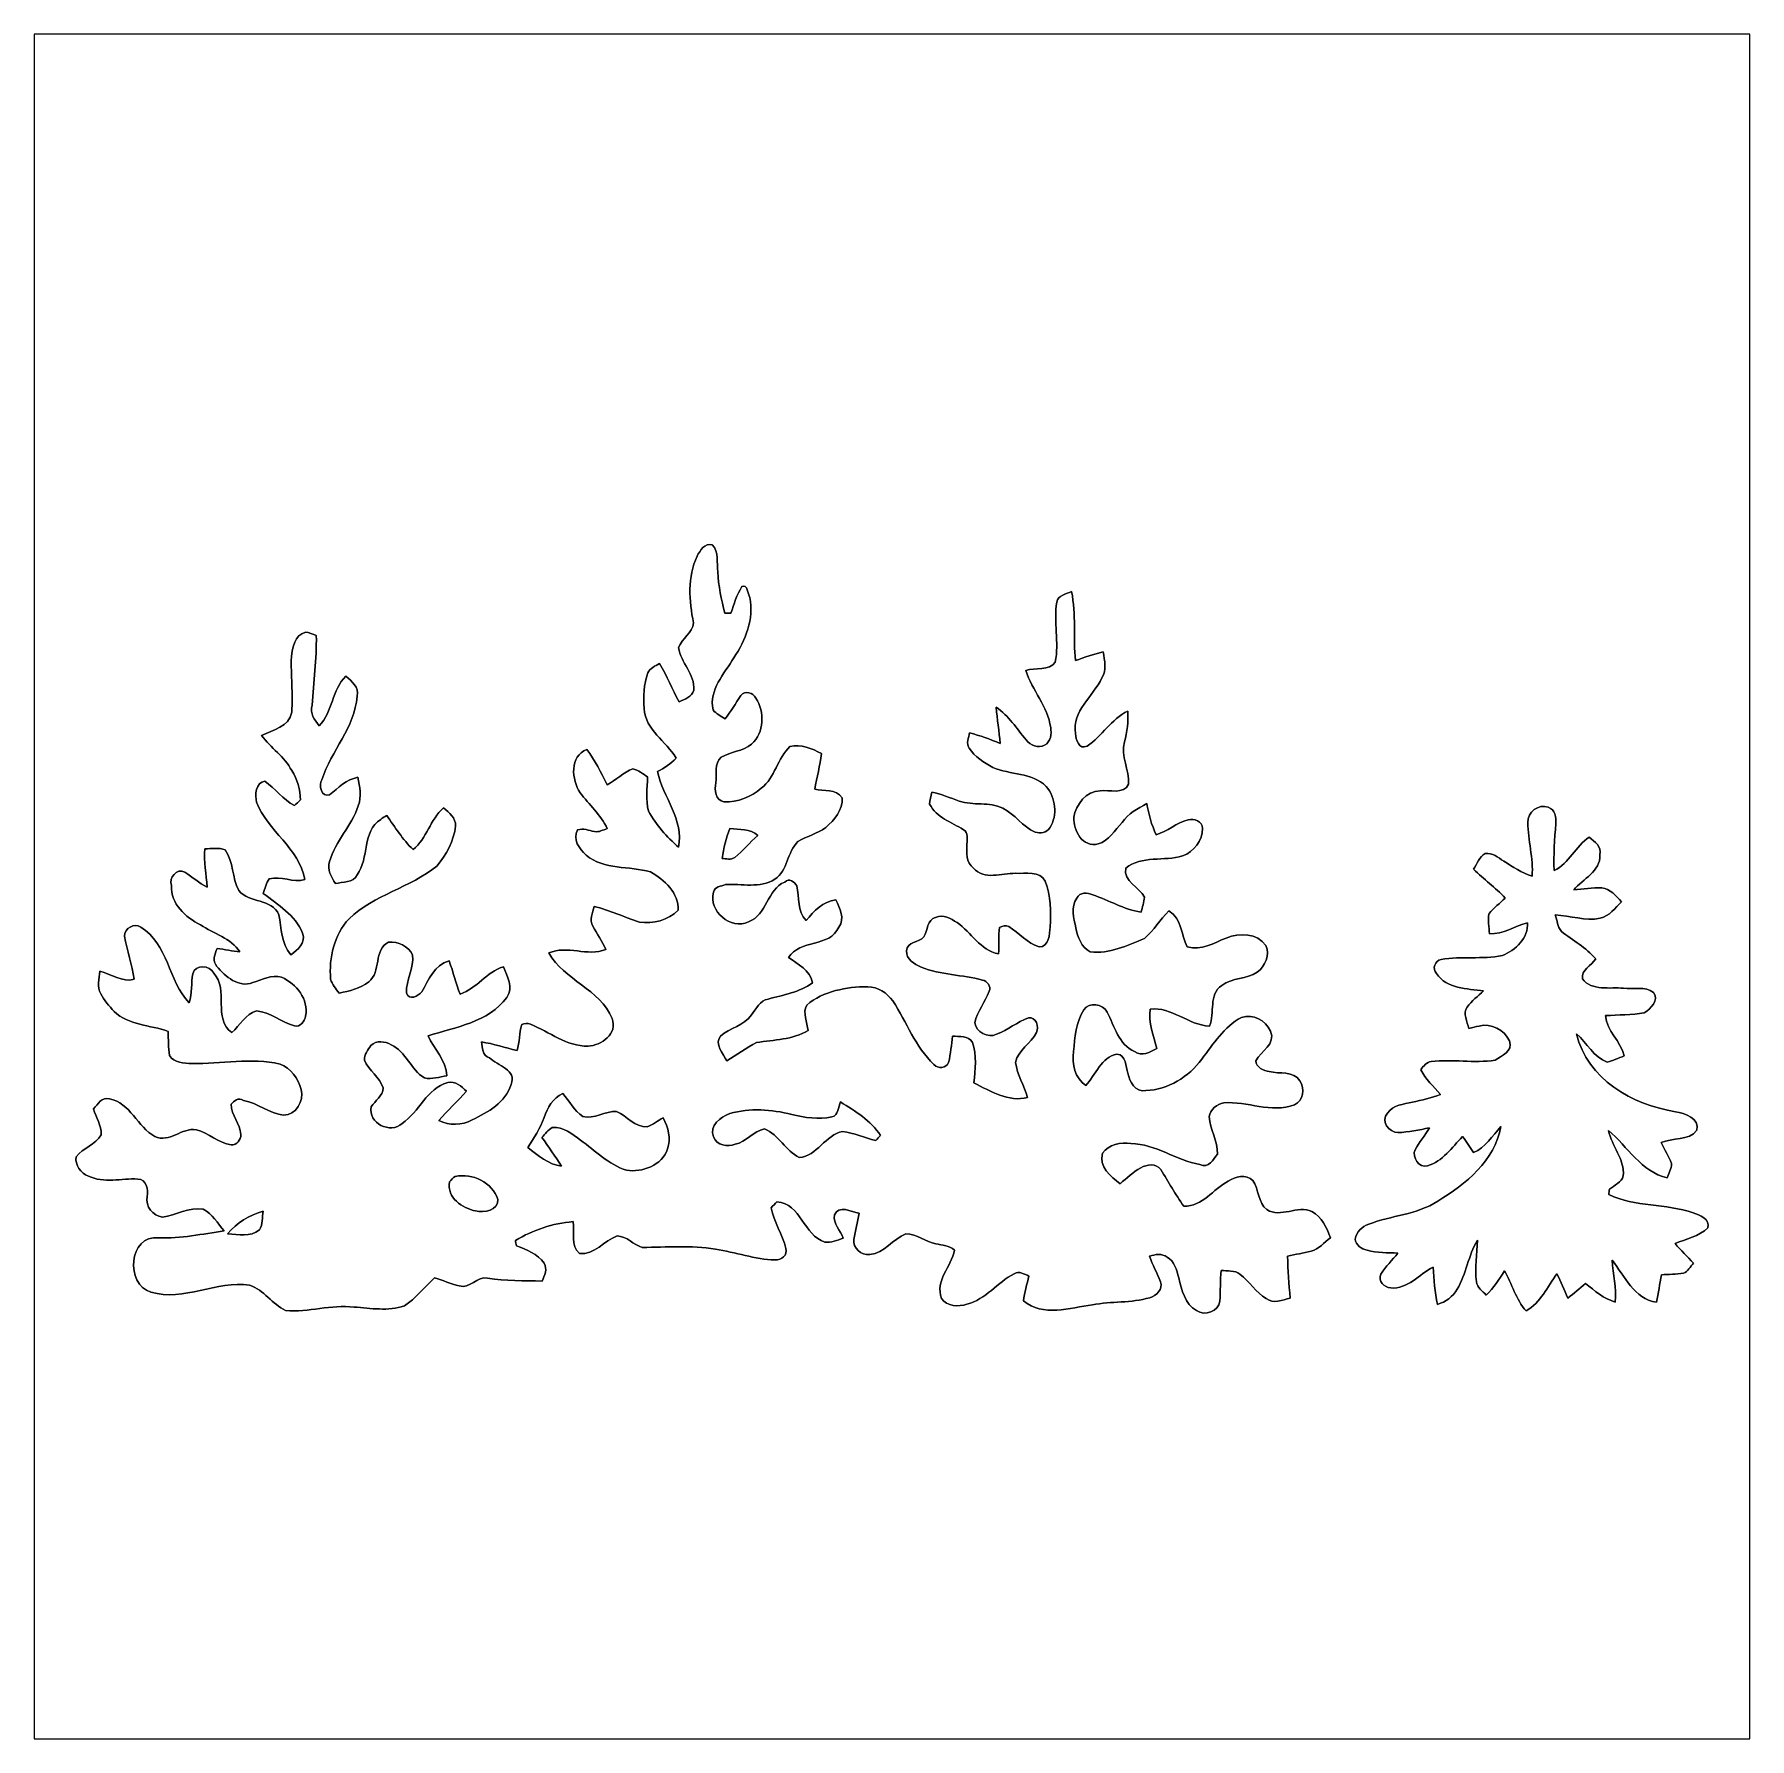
# Model space of a CAD drawing. Header units: centimetres. Extents: x -16.8 to 16.8, y -16.7 to 16.7.
import ezdxf

# ---------------------------------------------------------------- set-up
doc = ezdxf.new("R2010")
doc.units = ezdxf.units.CM
doc.header["$MEASUREMENT"] = 0
doc.layers.add('Layer 1', color=7, linetype='Continuous')

msp = doc.modelspace()

# ---------------------------------------------------------------- linework, layer by layer
at = {"layer": 'Layer 1', "color": 7}
for points, knots in [([(-16.77458, 16.66875), (-16.77458, 16.66875), (16.77458, 16.66875), (16.77458, 16.66875), (16.77458, 16.66875), (16.77458, 16.66875), (16.77458, -16.66875), (16.77458, -16.66875), (16.77458, -16.66875), (16.77458, -16.66875), (-16.77458, -16.66875), (-16.77458, -16.66875), (-16.77458, -16.66875), (-16.77458, -16.66875), (-16.77458, 16.66875), (-16.77458, 16.66875), (-16.77458, 16.66875), (-16.77458, 16.66875), (-16.77458, 16.66875), (-16.77458, 16.66875)], [0, 0, 0, 0, 0.16666667, 0.16666667, 0.16666667, 0.16666667, 0.33333333, 0.33333333, 0.33333333, 0.33333333, 0.5, 0.5, 0.5, 0.5, 0.66666667, 0.66666667, 0.66666667, 0.66666667, 1, 1, 1, 1]), ([(-3.81106, 6.46254), (-4.00509, 6.05614), (-3.96558, 5.58412), (-3.88338, 5.15479), (-3.88338, 5.15479), (-3.89819, 4.96006), (-4.10951, 4.84999), (-4.17371, 4.67289), (-4.17371, 4.67289), (-4.12962, 4.37727), (-3.85763, 4.15043), (-3.87421, 3.83999), (-3.87421, 3.83999), (-3.90948, 3.71016), (-4.05518, 3.66324), (-4.16172, 3.6135), (-4.16172, 3.6135), (-4.29966, 3.85833), (-4.4009, 4.1215), (-4.54484, 4.36316), (-4.54484, 4.36316), (-4.62774, 4.31165), (-4.73216, 4.27143), (-4.77696, 4.17759), (-4.77696, 4.17759), (-4.85458, 3.95358), (-4.86974, 3.71334), (-4.84611, 3.47839), (-4.84611, 3.47839), (-4.82529, 3.05435), (-4.41466, 2.84692), (-4.22275, 2.51072), (-4.22275, 2.51072), (-4.32541, 2.40065), (-4.45135, 2.31669), (-4.5847, 2.24825), (-4.5847, 2.24825), (-4.48134, 1.74343), (-4.06435, 1.3081), (-4.17513, 0.76623), (-4.17513, 0.76623), (-4.40373, 0.97261), (-4.61786, 1.20156), (-4.76215, 1.47602), (-4.76215, 1.47602), (-4.82424, 1.69404), (-4.78331, 1.92158), (-4.78084, 2.14313), (-4.78084, 2.14313), (-4.8708, 2.20345), (-4.95935, 2.27401), (-5.06624, 2.29976), (-5.06624, 2.29976), (-5.25604, 2.23943), (-5.39221, 2.07398), (-5.57248, 1.99178), (-5.57248, 1.99178), (-5.69278, 2.22779), (-5.81025, 2.46627), (-5.96583, 2.68217), (-5.96583, 2.68217), (-6.31084, 2.546), (-6.26604, 2.09374), (-6.102, 1.83374), (-6.102, 1.83374), (-5.91926, 1.60408), (-5.70018, 1.39947), (-5.56754, 1.13312), (-5.56754, 1.13312), (-5.64938, 1.10702), (-5.73193, 1.05728), (-5.82048, 1.07633), (-5.82048, 1.07633), (-5.92843, 1.09185), (-6.03991, 1.15006), (-6.14786, 1.10525), (-6.14786, 1.10525), (-6.25546, 0.92957), (-6.1154, 0.72954), (-5.98029, 0.61595), (-5.98029, 0.61595), (-5.6328, 0.31362), (-5.1368, 0.40958), (-4.72228, 0.28399), (-4.72228, 0.28399), (-4.45241, 0.1397), (-4.16066, -0.13335), (-4.18465, -0.46496), (-4.18465, -0.46496), (-4.37233, -0.65864), (-4.67536, -0.73731), (-4.93818, -0.69744), (-4.93818, -0.69744), (-5.23699, -0.60149), (-5.52062, -0.46143), (-5.82789, -0.38911), (-5.82789, -0.38911), (-5.85258, -0.51435), (-5.92314, -0.6537), (-5.85223, -0.77505), (-5.85223, -0.77505), (-5.77074, -0.92851), (-5.66561, -1.06962), (-5.59611, -1.22978), (-5.59611, -1.22978), (-5.95313, -1.38183), (-6.35388, -1.13877), (-6.71266, -1.30069), (-6.71266, -1.30069), (-6.40962, -1.83162), (-5.71712, -2.0066), (-5.47264, -2.58092), (-5.47264, -2.58092), (-5.36363, -2.88184), (-5.67972, -3.10868), (-5.94395, -3.12244), (-5.94395, -3.12244), (-6.36834, -3.13161), (-6.69678, -2.83986), (-7.07143, -2.69416), (-7.07143, -2.69416), (-7.12646, -2.66771), (-7.18855, -2.67547), (-7.24147, -2.70228), (-7.24147, -2.70228), (-7.29721, -2.86526), (-7.27604, -3.04447), (-7.33284, -3.20816), (-7.33284, -3.20816), (-7.56532, -3.15348), (-7.79216, -3.07587), (-8.02887, -3.03918), (-8.02887, -3.03918), (-8.01088, -3.15524), (-8.01511, -3.30588), (-7.87294, -3.35068), (-7.87294, -3.35068), (-7.71419, -3.50696), (-7.33002, -3.58422), (-7.45031, -3.87456), (-7.45031, -3.87456), (-7.55262, -4.2224), (-7.90293, -4.41537), (-8.20808, -4.56389), (-8.20808, -4.56389), (-8.41128, -4.67431), (-8.65576, -4.67819), (-8.86389, -4.5787), (-8.86389, -4.5787), (-8.69562, -4.37515), (-8.49136, -4.20476), (-8.32132, -4.00262), (-8.32132, -4.00262), (-8.42469, -3.91301), (-8.5344, -3.79836), (-8.68998, -3.83223), (-8.68998, -3.83223), (-9.09814, -3.95711), (-9.24736, -4.40549), (-9.58003, -4.63515), (-9.58003, -4.63515), (-9.80334, -4.85211), (-10.25948, -4.62315), (-10.18469, -4.31165), (-10.18469, -4.31165), (-10.11026, -4.18677), (-9.9568, -4.09822), (-9.94904, -3.94123), (-9.94904, -3.94123), (-10.01959, -3.72957), (-10.23161, -3.60257), (-10.3191, -3.39831), (-10.3191, -3.39831), (-10.3191, -3.29036), (-10.25419, -3.19158), (-10.18963, -3.11044), (-10.18963, -3.11044), (-10.08698, -3.00002), (-9.91517, -3.02895), (-9.79664, -3.09527), (-9.79664, -3.09527), (-9.50101, -3.22933), (-9.41529, -3.58387), (-9.144, -3.74474), (-9.144, -3.74474), (-8.99901, -3.77437), (-8.85049, -3.72569), (-8.70726, -3.70029), (-8.70726, -3.70029), (-8.71714, -3.39231), (-8.95279, -3.18523), (-9.0745, -2.92347), (-9.0745, -2.92347), (-8.53405, -2.74532), (-7.89623, -2.66383), (-7.53357, -2.16817), (-7.53357, -2.16817), (-7.39387, -1.98014), (-7.53004, -1.7526), (-7.6006, -1.5688), (-7.6006, -1.5688), (-7.92762, -1.67428), (-8.12165, -1.99425), (-8.44585, -2.10467), (-8.44585, -2.10467), (-8.5411, -1.89618), (-8.57391, -1.66688), (-8.66387, -1.45697), (-8.66387, -1.45697), (-8.95773, -1.52753), (-9.05404, -1.83515), (-9.19692, -2.05952), (-9.19692, -2.05952), (-9.26324, -2.14806), (-9.44563, -2.23379), (-9.49466, -2.08668), (-9.49466, -2.08668), (-9.51265, -1.83092), (-9.3405, -1.59597), (-9.37754, -1.33632), (-9.37754, -1.33632), (-9.45656, -1.16558), (-9.66399, -1.07421), (-9.84603, -1.08832), (-9.84603, -1.08832), (-10.14801, -1.23296), (-9.98114, -1.67534), (-10.23479, -1.86443), (-10.23479, -1.86443), (-10.40236, -1.99108), (-10.6105, -2.0447), (-10.81299, -2.08598), (-10.81299, -2.08598), (-10.87508, -1.99919), (-10.95093, -1.91664), (-10.97986, -1.81151), (-10.97986, -1.81151), (-11.01302, -1.39629), (-10.91283, -0.94474), (-10.61967, -0.63429), (-10.61967, -0.63429), (-10.13213, -0.15699), (-9.42481, -0.02822), (-8.90199, 0.4004), (-8.90199, 0.4004), (-8.71643, 0.62159), (-8.56403, 0.89041), (-8.53722, 1.18286), (-8.53722, 1.18286), (-8.52805, 1.34161), (-8.66211, 1.44498), (-8.77076, 1.53599), (-8.77076, 1.53599), (-9.0357, 1.31445), (-9.09214, 0.93557), (-9.3666, 0.72249), (-9.3666, 0.72249), (-9.57086, 0.91863), (-9.72185, 1.15958), (-9.88236, 1.39065), (-9.88236, 1.39065), (-9.92117, 1.3656), (-9.95998, 1.34091), (-9.99702, 1.31374), (-9.99702, 1.31374), (-10.37096, 1.07844), (-10.21891, 0.55563), (-10.46233, 0.23036), (-10.46233, 0.23036), (-10.53465, 0.06844), (-10.74914, 0.09349), (-10.88708, 0.0568), (-10.88708, 0.0568), (-10.96045, 0.18768), (-11.05747, 0.32561), (-10.9982, 0.48683), (-10.9982, 0.48683), (-10.89589, 0.889), (-10.56076, 1.18392), (-10.43834, 1.57903), (-10.43834, 1.57903), (-10.36743, 1.76071), (-10.414, 1.95263), (-10.4461, 2.13607), (-10.4461, 2.13607), (-10.67294, 2.09691), (-10.82887, 1.92793), (-11.00173, 1.79529), (-11.00173, 1.79529), (-11.15942, 1.7272), (-11.21622, 1.99214), (-11.15131, 2.0888), (-11.15131, 2.0888), (-10.96927, 2.65218), (-10.50608, 3.10938), (-10.46163, 3.72075), (-10.46163, 3.72075), (-10.41894, 3.90066), (-10.56464, 4.01391), (-10.67858, 4.11551), (-10.67858, 4.11551), (-10.95834, 3.85269), (-10.93435, 3.41277), (-11.20246, 3.14572), (-11.20246, 3.14572), (-11.29771, 3.25508), (-11.38696, 3.38667), (-11.33793, 3.54436), (-11.33793, 3.54436), (-11.31217, 3.99838), (-11.25326, 4.45029), (-11.2589, 4.90643), (-11.2589, 4.90643), (-11.3284, 4.93324), (-11.39649, 4.97734), (-11.47339, 4.97593), (-11.47339, 4.97593), (-11.67165, 4.9149), (-11.73515, 4.67642), (-11.7475, 4.49404), (-11.7475, 4.49404), (-11.75808, 4.13279), (-11.71469, 3.77155), (-11.7408, 3.40995), (-11.7408, 3.40995), (-11.78701, 3.11679), (-12.11051, 3.06388), (-12.32923, 2.95628), (-12.32923, 2.95628), (-12.15073, 2.71039), (-11.88332, 2.54071), (-11.73939, 2.2673), (-11.73939, 2.2673), (-11.62332, 2.09903), (-11.57781, 1.89512), (-11.57111, 1.69333), (-11.57111, 1.69333), (-11.60992, 1.65664), (-11.64872, 1.61996), (-11.68718, 1.58291), (-11.68718, 1.58291), (-11.91225, 1.70074), (-12.06429, 1.91276), (-12.26608, 2.06093), (-12.26608, 2.06093), (-12.44741, 2.04364), (-12.46152, 1.78118), (-12.42624, 1.64888), (-12.42624, 1.64888), (-12.21034, 1.08338), (-11.59581, 0.75459), (-11.48256, 0.13617), (-11.48256, 0.13617), (-11.71504, 0.07056), (-11.94823, 0.20779), (-12.17824, 0.15099), (-12.17824, 0.15099), (-12.24386, 0.06914), (-12.25903, -0.03951), (-12.29607, -0.13476), (-12.29607, -0.13476), (-12.01314, -0.35878), (-11.66989, -0.55986), (-11.52913, -0.91052), (-11.52913, -0.91052), (-11.45575, -1.10772), (-11.62226, -1.23825), (-11.75914, -1.3335), (-11.75914, -1.3335), (-11.94259, -1.10984), (-11.94894, -0.82303), (-11.98915, -0.5528), (-11.98915, -0.5528), (-12.1352, -0.23248), (-12.56912, -0.32808), (-12.77691, -0.08008), (-12.77691, -0.08008), (-12.90955, 0.17074), (-12.87321, 0.48189), (-13.04149, 0.71826), (-13.04149, 0.71826), (-13.16849, 0.768), (-13.30748, 0.73731), (-13.44048, 0.73766), (-13.44048, 0.73766), (-13.45777, 0.48719), (-13.41473, 0.23813), (-13.39462, -0.01129), (-13.39462, -0.01129), (-13.55231, 0.06491), (-13.68178, 0.18521), (-13.82854, 0.27869), (-13.82854, 0.27869), (-13.98729, 0.36971), (-14.15309, 0.16545), (-14.0903, 0.01799), (-14.0903, 0.01799), (-14.1164, -0.34114), (-13.81231, -0.60113), (-13.52409, -0.75001), (-13.52409, -0.75001), (-13.26797, -0.92287), (-12.93142, -1.00965), (-12.75327, -1.27776), (-12.75327, -1.27776), (-12.90285, -1.26189), (-13.05101, -1.23437), (-13.19918, -1.21038), (-13.19918, -1.21038), (-13.24681, -1.32115), (-13.29761, -1.45768), (-13.20377, -1.56175), (-13.20377, -1.56175), (-13.04184, -1.76389), (-12.77726, -1.98543), (-12.50209, -1.88031), (-12.50209, -1.88031), (-12.31971, -1.82986), (-12.13379, -1.71415), (-11.93729, -1.77553), (-11.93729, -1.77553), (-11.65225, -1.90183), (-11.40213, -2.20592), (-11.46951, -2.53506), (-11.46951, -2.53506), (-11.4868, -2.63454), (-11.57323, -2.75766), (-11.68823, -2.72556), (-11.68823, -2.72556), (-11.94506, -2.65501), (-12.15566, -2.45569), (-12.42907, -2.43487), (-12.42907, -2.43487), (-12.64391, -2.49308), (-12.75256, -2.71639), (-12.91026, -2.85856), (-12.91026, -2.85856), (-13.29231, -2.58163), (-12.96106, -2.02248), (-13.26656, -1.69651), (-13.26656, -1.69651), (-13.33747, -1.53211), (-13.63345, -1.51906), (-13.67367, -1.70568), (-13.67367, -1.70568), (-13.71424, -1.89301), (-13.68037, -2.09091), (-13.74352, -2.27577), (-13.74352, -2.27577), (-14.16085, -1.84468), (-14.15344, -1.11972), (-14.6939, -0.79269), (-14.6939, -0.79269), (-14.81773, -0.71155), (-15.01987, -0.81492), (-15.00752, -0.97014), (-15.00752, -0.97014), (-14.96695, -1.25518), (-14.86464, -1.52894), (-14.81878, -1.81398), (-14.81878, -1.81398), (-15.05797, -1.88242), (-15.26963, -1.70991), (-15.49329, -1.6577), (-15.49329, -1.6577), (-15.50882, -1.8034), (-15.55679, -1.96638), (-15.47107, -2.09938), (-15.47107, -2.09938), (-15.40792, -2.2292), (-15.31232, -2.33856), (-15.21319, -2.44263), (-15.21319, -2.44263), (-14.92885, -2.71956), (-14.5094, -2.7051), (-14.15697, -2.83386), (-14.15697, -2.83386), (-14.14886, -2.9912), (-14.16121, -3.15136), (-14.12946, -3.30659), (-14.12946, -3.30659), (-14.04655, -3.45758), (-13.83912, -3.4477), (-13.69448, -3.46498), (-13.69448, -3.46498), (-13.11945, -3.47451), (-12.53631, -3.33975), (-11.96728, -3.4731), (-11.96728, -3.4731), (-11.76161, -3.55635), (-11.60286, -3.75708), (-11.55806, -3.97334), (-11.55806, -3.97334), (-11.49526, -4.19276), (-11.65966, -4.47181), (-11.89778, -4.47534), (-11.89778, -4.47534), (-12.17789, -4.43724), (-12.40719, -4.23863), (-12.68201, -4.18324), (-12.68201, -4.18324), (-12.78961, -4.11762), (-12.86792, -4.19347), (-12.92472, -4.2605), (-12.92472, -4.2605), (-12.92225, -4.47428), (-12.75151, -4.64114), (-12.73316, -4.85211), (-12.73316, -4.85211), (-12.73845, -4.94947), (-12.81289, -5.06942), (-12.92401, -5.05319), (-12.92401, -5.05319), (-13.17413, -5.01403), (-13.36393, -4.8193), (-13.60558, -4.75686), (-13.60558, -4.75686), (-13.89521, -4.71593), (-14.12593, -5.01756), (-14.41768, -4.89126), (-14.41768, -4.89126), (-14.75634, -4.70288), (-14.89675, -4.23051), (-15.30526, -4.15361), (-15.30526, -4.15361), (-15.44884, -4.11445), (-15.53704, -4.25626), (-15.61641, -4.34904), (-15.61641, -4.34904), (-15.56949, -4.51556), (-15.45484, -4.67466), (-15.46684, -4.85528), (-15.46684, -4.85528), (-15.57514, -5.05566), (-15.82032, -5.11246), (-15.95579, -5.28461), (-15.95579, -5.28461), (-15.98471, -5.4423), (-15.86653, -5.61375), (-15.7166, -5.66279), (-15.7166, -5.66279), (-15.41674, -5.81413), (-15.06855, -5.70442), (-14.75034, -5.72241), (-14.75034, -5.72241), (-14.58101, -5.72982), (-14.54362, -5.92737), (-14.56514, -6.06354), (-14.56514, -6.06354), (-14.60394, -6.25616), (-14.45754, -6.44419), (-14.26774, -6.46465), (-14.26774, -6.46465), (-13.99787, -6.43996), (-13.75234, -6.26145), (-13.47329, -6.31155), (-13.47329, -6.31155), (-13.29126, -6.39974), (-13.19177, -6.59236), (-13.05878, -6.73559), (-13.05878, -6.73559), (-13.48599, -6.79415), (-13.90721, -6.89328), (-14.34253, -6.86999), (-14.34253, -6.86999), (-14.9292, -6.81214), (-15.00258, -7.78334), (-14.49493, -7.93468), (-14.49493, -7.93468), (-13.84547, -8.12377), (-13.21435, -7.70043), (-12.56277, -7.79851), (-12.56277, -7.79851), (-12.28443, -7.88846), (-12.12144, -8.17316), (-11.86004, -8.29451), (-11.86004, -8.29451), (-11.41236, -8.32944), (-10.96857, -8.17492), (-10.51948, -8.22572), (-10.51948, -8.22572), (-10.19422, -8.24971), (-9.8552, -8.31039), (-9.53664, -8.20491), (-9.53664, -8.20491), (-9.31157, -8.05639), (-9.14541, -7.83449), (-8.94503, -7.65634), (-8.94503, -7.65634), (-8.78417, -7.70361), (-8.62859, -7.77134), (-8.46561, -7.81262), (-8.46561, -7.81262), (-8.25465, -7.87365), (-8.11777, -7.61788), (-7.90998, -7.66092), (-7.90998, -7.66092), (-7.5565, -7.71842), (-7.19772, -7.70714), (-6.84107, -7.71878), (-6.84107, -7.71878), (-6.79838, -7.60906), (-6.73241, -7.48206), (-6.80438, -7.36917), (-6.80438, -7.36917), (-6.92997, -7.18679), (-7.14728, -7.10177), (-7.3466, -7.02592), (-7.3466, -7.02592), (-7.35154, -6.99982), (-7.36141, -6.94796), (-7.36635, -6.92185), (-7.36635, -6.92185), (-7.02275, -6.72147), (-6.6354, -6.58636), (-6.23782, -6.55532), (-6.23782, -6.55532), (-6.20289, -6.75958), (-6.2925, -7.02945), (-6.11223, -7.17585), (-6.11223, -7.17585), (-5.81272, -7.21395), (-5.6328, -6.92362), (-5.37563, -6.83577), (-5.37563, -6.83577), (-5.18548, -6.83577), (-5.05778, -7.01287), (-4.88491, -7.05908), (-4.88491, -7.05908), (-4.40831, -7.05838), (-3.92783, -7.0104), (-3.45475, -7.09507), (-3.45475, -7.09507), (-3.06211, -7.14869), (-2.68429, -7.29686), (-2.28565, -7.30462), (-2.28565, -7.30462), (-2.16253, -7.31167), (-2.03729, -7.21184), (-2.07433, -7.0799), (-2.07433, -7.0799), (-2.14383, -6.80614), (-2.30858, -6.56519), (-2.36432, -6.28579), (-2.36432, -6.28579), (-2.32657, -6.24558), (-2.28882, -6.20571), (-2.25143, -6.1662), (-2.25143, -6.1662), (-1.77659, -6.20501), (-1.73214, -6.82378), (-1.31233, -6.95748), (-1.31233, -6.95748), (-1.18957, -6.97159), (-1.06821, -6.9148), (-0.95215, -6.87987), (-0.95215, -6.87987), (-1.01, -6.73171), (-1.15711, -6.59165), (-1.12607, -6.42479), (-1.12607, -6.42479), (-1.04422, -6.21736), (-0.79622, -6.36693), (-0.64417, -6.38916), (-0.64417, -6.38916), (-0.67416, -6.56131), (-0.71967, -6.73065), (-0.74613, -6.90386), (-0.74613, -6.90386), (-0.77329, -7.07178), (-0.60008, -7.22207), (-0.43427, -7.19667), (-0.43427, -7.19667), (-0.14852, -7.17973), (0.01411, -6.88869), (0.27199, -6.79485), (0.27199, -6.79485), (0.48507, -6.79873), (0.65476, -6.94584), (0.85796, -6.98888), (0.85796, -6.98888), (0.98072, -7.01534), (1.12571, -7.01922), (1.22096, -7.11482), (1.22096, -7.11482), (1.16699, -7.43761), (0.83044, -7.70749), (0.97084, -8.05886), (0.97084, -8.05886), (1.07103, -8.21373), (1.30563, -8.22537), (1.46509, -8.16751), (1.46509, -8.16751), (1.8348, -8.08002), (2.06481, -7.74171), (2.39148, -7.57414), (2.39148, -7.57414), (2.48673, -7.51558), (2.58763, -7.58261), (2.67617, -7.62), (2.67617, -7.62), (2.63807, -7.78051), (2.5975, -7.94032), (2.57104, -8.10401), (2.57104, -8.10401), (2.95346, -8.42786), (3.47874, -8.23807), (3.91971, -8.18444), (3.91971, -8.18444), (4.28978, -8.1086), (4.67819, -8.15234), (5.0419, -8.04263), (5.0419, -8.04263), (5.16855, -8.00559), (5.30648, -7.87541), (5.25004, -7.73289), (5.25004, -7.73289), (5.18866, -7.56073), (5.09094, -7.40375), (5.03731, -7.22806), (5.03731, -7.22806), (5.1502, -7.19914), (5.27685, -7.16986), (5.37916, -7.24923), (5.37916, -7.24923), (5.52944, -7.32719), (5.56683, -7.50394), (5.60776, -7.65281), (5.60776, -7.65281), (5.66491, -7.88811), (5.72982, -8.1661), (5.95665, -8.29627), (5.95665, -8.29627), (6.11752, -8.40775), (6.38986, -8.31321), (6.41068, -8.10895), (6.41068, -8.10895), (6.42585, -7.90893), (6.41809, -7.70925), (6.43608, -7.50958), (6.43608, -7.50958), (6.56026, -7.52404), (6.70207, -7.4997), (6.80508, -7.58507), (6.80508, -7.58507), (6.99064, -7.7283), (7.11623, -7.93997), (7.31979, -8.06168), (7.31979, -8.06168), (7.45807, -8.16751), (7.63587, -8.08637), (7.78581, -8.05074), (7.78581, -8.05074), (7.76358, -7.77804), (7.74524, -7.50535), (7.73571, -7.23194), (7.73571, -7.23194), (7.88776, -7.18926), (8.0458, -7.17444), (8.19856, -7.13423), (8.19856, -7.13423), (8.35096, -7.09295), (8.45185, -6.96031), (8.57391, -6.86999), (8.57391, -6.86999), (8.50336, -6.67244), (8.40317, -6.46571), (8.21372, -6.35706), (8.21372, -6.35706), (7.92974, -6.22476), (7.60307, -6.49287), (7.33178, -6.32037), (7.33178, -6.32037), (7.15327, -6.18314), (7.18185, -5.91996), (7.05485, -5.75028), (7.05485, -5.75028), (6.92644, -5.62222), (6.71089, -5.66667), (6.57613, -5.76333), (6.57613, -5.76333), (6.27909, -5.91891), (6.07413, -6.2611), (5.70689, -6.2551), (5.70689, -6.2551), (5.54249, -6.02403), (5.40632, -5.77497), (5.25709, -5.53473), (5.25709, -5.53473), (5.16714, -5.4102), (4.98546, -5.43701), (4.86481, -5.50086), (4.86481, -5.50086), (4.71734, -5.58729), (4.59281, -5.70618), (4.46017, -5.81272), (4.46017, -5.81272), (4.27849, -5.66667), (4.03931, -5.48393), (4.11551, -5.21582), (4.11551, -5.21582), (4.24215, -5.04931), (4.47322, -4.99039), (4.6736, -5.02744), (4.6736, -5.02744), (5.15726, -5.03484), (5.55449, -5.35446), (6.01945, -5.43983), (6.01945, -5.43983), (6.19301, -5.51991), (6.28438, -5.3407), (6.3687, -5.23416), (6.3687, -5.23416), (6.36834, -4.9784), (6.22406, -4.75121), (6.20148, -4.50074), (6.20148, -4.50074), (6.22194, -4.36386), (6.35459, -4.25521), (6.48758, -4.23192), (6.48758, -4.23192), (6.95113, -4.19312), (7.41539, -4.44571), (7.87047, -4.26755), (7.87047, -4.26755), (8.05109, -4.19418), (8.07508, -3.95287), (7.97913, -3.80294), (7.97913, -3.80294), (7.85354, -3.59586), (7.57555, -3.67312), (7.37835, -3.6195), (7.37835, -3.6195), (7.26899, -3.60221), (7.12152, -3.53942), (7.11623, -3.41277), (7.11623, -3.41277), (7.21254, -3.21275), (7.51558, -3.08786), (7.40198, -2.82893), (7.40198, -2.82893), (7.30497, -2.6102), (7.07178, -2.49167), (6.83472, -2.56293), (6.83472, -2.56293), (6.49076, -2.74073), (6.28721, -3.08151), (6.0579, -3.37679), (6.0579, -3.37679), (5.80531, -3.72392), (5.40032, -3.97545), (4.96605, -3.99062), (4.96605, -3.99062), (4.75544, -4.02731), (4.64679, -3.82164), (4.61257, -3.6509), (4.61257, -3.6509), (4.57447, -3.53131), (4.58082, -3.28613), (4.4002, -3.28048), (4.4002, -3.28048), (4.09187, -3.3334), (3.97827, -3.68864), (3.7906, -3.89467), (3.7906, -3.89467), (3.57717, -3.75179), (3.51508, -3.47169), (3.54894, -3.22933), (3.54894, -3.22933), (3.58175, -2.95275), (3.59198, -2.64866), (3.75356, -2.41053), (3.75356, -2.41053), (3.86115, -2.25037), (4.12115, -2.29411), (4.20617, -2.4571), (4.20617, -2.4571), (4.35292, -2.73226), (4.43124, -3.08645), (4.74416, -3.23039), (4.74416, -3.23039), (4.88774, -3.33058), (5.04896, -3.24062), (5.1816, -3.17112), (5.1816, -3.17112), (5.10963, -2.91818), (5.01227, -2.66629), (5.04719, -2.39748), (5.04719, -2.39748), (5.47793, -2.34809), (5.79014, -2.71427), (6.20712, -2.72909), (6.20712, -2.72909), (6.32425, -2.47191), (6.18243, -2.11243), (6.44842, -1.93534), (6.44842, -1.93534), (6.65198, -1.78259), (6.93244, -1.81081), (7.14375, -1.6764), (7.14375, -1.6764), (7.29262, -1.55857), (7.39881, -1.33844), (7.31379, -1.15323), (7.31379, -1.15323), (7.14657, -0.91017), (6.7885, -0.90099), (6.53838, -1.00859), (6.53838, -1.00859), (6.29567, -1.10314), (6.04414, -1.25801), (5.77356, -1.18181), (5.77356, -1.18181), (5.64974, -0.9465), (5.67055, -0.629), (5.41655, -0.47872), (5.41655, -0.47872), (5.24087, -0.64311), (5.12233, -0.85972), (4.93889, -1.016), (4.93889, -1.016), (4.59952, -1.14864), (4.25309, -1.32856), (3.87597, -1.2767), (3.87597, -1.2767), (3.69852, -1.19662), (3.63573, -0.98249), (3.59516, -0.80927), (3.59516, -0.80927), (3.55529, -0.62265), (3.49638, -0.4004), (3.61527, -0.22895), (3.61527, -0.22895), (3.66677, -0.10089), (3.82552, -0.12383), (3.92959, -0.16122), (3.92959, -0.16122), (4.24462, -0.2727), (4.53849, -0.44662), (4.87221, -0.50341), (4.87221, -0.50341), (4.90114, -0.40746), (4.92513, -0.30833), (4.93748, -0.20884), (4.93748, -0.20884), (4.83164, -0.00459), (4.52684, 0.09596), (4.57059, 0.36089), (4.57059, 0.36089), (4.88209, 0.61031), (5.32624, 0.49001), (5.68466, 0.59761), (5.68466, 0.59761), (5.89844, 0.68227), (6.08083, 0.89817), (6.07342, 1.13524), (6.07342, 1.13524), (6.07095, 1.27811), (5.91114, 1.34056), (5.79049, 1.30422), (5.79049, 1.30422), (5.56683, 1.24354), (5.38797, 1.07985), (5.16608, 1.01141), (5.16608, 1.01141), (5.07577, 1.20403), (5.02038, 1.41111), (4.98475, 1.62031), (4.98475, 1.62031), (4.79989, 1.53), (4.62104, 1.42134), (4.49968, 1.2506), (4.49968, 1.2506), (4.35645, 1.10314), (4.24603, 0.89218), (4.03507, 0.83432), (4.03507, 0.83432), (3.72463, 0.75248), (3.54894, 1.09679), (3.55459, 1.3529), (3.55459, 1.3529), (3.59657, 1.60443), (3.79906, 1.86831), (4.07176, 1.86866), (4.07176, 1.86866), (4.24674, 1.90112), (4.53849, 1.78894), (4.62703, 2.00272), (4.62703, 2.00272), (4.64079, 2.28212), (4.47111, 2.54882), (4.54625, 2.82716), (4.54625, 2.82716), (4.59811, 3.02472), (4.62386, 3.22792), (4.61257, 3.43218), (4.61257, 3.43218), (4.28801, 3.27378), (4.10951, 2.94111), (3.81564, 2.74708), (3.81564, 2.74708), (3.66077, 2.66453), (3.59198, 2.87373), (3.58775, 2.9912), (3.58775, 2.9912), (3.52002, 3.43218), (3.93241, 3.71969), (4.10598, 4.07846), (4.10598, 4.07846), (4.2104, 4.23122), (4.15219, 4.4196), (4.13032, 4.58858), (4.13032, 4.58858), (3.94511, 4.54554), (3.76555, 4.4831), (3.5874, 4.41819), (3.5874, 4.41819), (3.5366, 4.86657), (3.60856, 5.32236), (3.51049, 5.76827), (3.51049, 5.76827), (3.41348, 5.72064), (3.24626, 5.69489), (3.22121, 5.5626), (3.22121, 5.5626), (3.16442, 5.1749), (3.26743, 4.77449), (3.1944, 4.38961), (3.1944, 4.38961), (3.0734, 4.21111), (2.80211, 4.28696), (2.61549, 4.22628), (2.61549, 4.22628), (2.74073, 3.83681), (3.04624, 3.52108), (3.10339, 3.10797), (3.10339, 3.10797), (3.12349, 2.98873), (3.10727, 2.82504), (2.98344, 2.76578), (2.98344, 2.76578), (2.85962, 2.69346), (2.70545, 2.76613), (2.62255, 2.86738), (2.62255, 2.86738), (2.43875, 3.08998), (2.28036, 3.3401), (2.038, 3.50555), (2.038, 3.50555), (2.05669, 3.2699), (2.09409, 3.0353), (2.11526, 2.79964), (2.11526, 2.79964), (1.91841, 2.87831), (1.71909, 2.95204), (1.51518, 3.00743), (1.51518, 3.00743), (1.50283, 2.91042), (1.44674, 2.79859), (1.50707, 2.70686), (1.50707, 2.70686), (1.61925, 2.53718), (1.80022, 2.42888), (1.97238, 2.32869), (1.97238, 2.32869), (2.31211, 2.17876), (2.73368, 2.23379), (3.01696, 1.95897), (3.01696, 1.95897), (3.19828, 1.73743), (3.24908, 1.39277), (3.08434, 1.149), (3.08434, 1.149), (3.02966, 1.05234), (2.89631, 1.02588), (2.79823, 1.06574), (2.79823, 1.06574), (2.54882, 1.16487), (2.40877, 1.41852), (2.16641, 1.52894), (2.16641, 1.52894), (1.90394, 1.66546), (1.58891, 1.5748), (1.31445, 1.6704), (1.31445, 1.6704), (1.13665, 1.7339), (0.96202, 1.80728), (0.77717, 1.84785), (0.77717, 1.84785), (0.75988, 1.76918), (0.73554, 1.69051), (0.73625, 1.60902), (0.73625, 1.60902), (0.86995, 1.34902), (1.16522, 1.2573), (1.39806, 1.11125), (1.39806, 1.11125), (1.4986, 1.0541), (1.47073, 0.92675), (1.46473, 0.83185), (1.46473, 0.83185), (1.45556, 0.66816), (1.44815, 0.46637), (1.59279, 0.35807), (1.59279, 0.35807), (1.80834, 0.11712), (2.14383, 0.26), (2.41688, 0.25823), (2.41688, 0.25823), (2.60033, 0.24165), (2.89842, 0.32244), (2.99332, 0.10125), (2.99332, 0.10125), (3.11432, -0.17709), (3.10656, -0.4953), (3.09386, -0.79375), (3.09386, -0.79375), (3.08257, -0.92639), (3.06811, -1.18322), (2.87655, -1.18145), (2.87655, -1.18145), (2.64442, -1.10984), (2.48708, -0.90629), (2.28459, -0.78423), (2.28459, -0.78423), (2.2285, -0.74507), (2.15971, -0.77399), (2.10502, -0.79939), (2.10502, -0.79939), (2.06446, -0.96943), (2.11173, -1.14759), (2.08033, -1.31974), (2.08033, -1.31974), (1.72367, -1.24495), (1.55328, -0.89711), (1.27282, -0.70379), (1.27282, -0.70379), (1.14723, -0.63041), (1.00401, -0.53728), (0.85161, -0.6036), (0.85161, -0.6036), (0.68615, -0.65299), (0.69885, -0.85937), (0.62477, -0.98425), (0.62477, -0.98425), (0.52388, -1.09467), (0.29492, -1.08021), (0.28222, -1.25906), (0.28222, -1.25906), (0.27693, -1.42558), (0.4378, -1.52047), (0.5715, -1.57833), (0.5715, -1.57833), (0.95497, -1.72755), (1.37583, -1.72861), (1.77165, -1.82915), (1.77165, -1.82915), (1.8602, -1.85385), (1.94451, -1.95368), (1.90359, -2.04752), (1.90359, -2.04752), (1.81998, -2.25743), (1.6697, -2.44228), (1.61819, -2.66453), (1.61819, -2.66453), (1.64712, -2.84903), (1.87219, -2.96898), (2.04682, -2.89101), (2.04682, -2.89101), (2.2673, -2.81093), (2.44828, -2.64583), (2.66947, -2.56681), (2.66947, -2.56681), (2.81481, -2.54), (2.8889, -2.74779), (2.82399, -2.85856), (2.82399, -2.85856), (2.72556, -3.07516), (2.45921, -3.19652), (2.41688, -3.44029), (2.41688, -3.44029), (2.44757, -3.683), (2.58339, -3.89714), (2.65254, -4.13032), (2.65254, -4.13032), (2.28106, -4.21781), (1.92088, -4.00403), (1.60338, -3.84104), (1.60338, -3.84104), (1.62807, -3.57893), (1.6637, -3.30306), (1.57233, -3.04941), (1.57233, -3.04941), (1.49401, -2.91536), (1.31692, -2.94217), (1.18498, -2.92488), (1.18498, -2.92488), (1.15958, -3.09668), (1.1497, -3.27131), (1.10808, -3.44064), (1.10808, -3.44064), (1.06327, -3.55529), (0.90099, -3.57082), (0.82056, -3.48333), (0.82056, -3.48333), (0.45649, -3.13866), (0.28681, -2.65183), (0.01729, -2.23908), (0.01729, -2.23908), (-0.0956, -2.08068), (-0.27728, -1.9618), (-0.47554, -1.96003), (-0.47554, -1.96003), (-0.89182, -1.9625), (-1.34091, -2.04399), (-1.66723, -2.32022), (-1.66723, -2.32022), (-1.75189, -2.47333), (-1.66123, -2.65501), (-1.64183, -2.81623), (-1.64183, -2.81623), (-1.94416, -3.00355), (-2.30999, -2.99438), (-2.64866, -3.05223), (-2.64866, -3.05223), (-2.85291, -3.15419), (-3.03142, -3.29883), (-3.23074, -3.40924), (-3.23074, -3.40924), (-3.29847, -3.27131), (-3.47945, -3.08257), (-3.35562, -2.92488), (-3.35562, -2.92488), (-3.169, -2.76754), (-2.89384, -2.7178), (-2.74743, -2.51072), (-2.74743, -2.51072), (-2.65465, -2.39219), (-2.58445, -2.23132), (-2.42182, -2.20063), (-2.42182, -2.20063), (-2.12337, -2.12055), (-1.81151, -2.06939), (-1.55434, -1.88313), (-1.55434, -1.88313), (-1.60514, -1.63548), (-1.83515, -1.51659), (-2.02459, -1.3903), (-2.02459, -1.3903), (-1.80693, -1.03152), (-1.21391, -1.19803), (-1.04034, -0.79446), (-1.04034, -0.79446), (-0.9144, -0.62442), (-1.01671, -0.4251), (-1.0989, -0.26247), (-1.0989, -0.26247), (-1.35784, -0.28681), (-1.52224, -0.48366), (-1.67852, -0.66604), (-1.67852, -0.66604), (-1.85385, -0.48578), (-1.81081, -0.21273), (-1.86408, 0.01199), (-1.86408, 0.01199), (-1.90324, 0.09419), (-2.01542, 0.17074), (-2.09903, 0.08749), (-2.09903, 0.08749), (-2.44404, -0.06033), (-2.44616, -0.55668), (-2.80353, -0.68898), (-2.80353, -0.68898), (-3.15666, -0.85584), (-3.59198, -0.48189), (-3.48933, -0.11077), (-3.48933, -0.11077), (-3.47416, -0.00776), (-3.33834, 0.00776), (-3.25861, 0.03669), (-3.25861, 0.03669), (-2.94287, 0.05856), (-2.57669, -0.04374), (-2.29235, 0.14429), (-2.29235, 0.14429), (-2.03059, 0.31291), (-2.05599, 0.67698), (-1.83903, 0.88053), (-1.83903, 0.88053), (-1.66476, 0.98496), (-1.45874, 1.02941), (-1.2954, 1.15394), (-1.2954, 1.15394), (-1.12924, 1.30104), (-0.95709, 1.49613), (-0.97578, 1.73426), (-0.97578, 1.73426), (-1.09396, 1.91558), (-1.33209, 1.85808), (-1.51236, 1.90394), (-1.51236, 1.90394), (-1.46897, 2.13607), (-1.40794, 2.36502), (-1.37583, 2.59927), (-1.37583, 2.59927), (-1.56386, 2.69734), (-1.78153, 2.794), (-1.99496, 2.7365), (-1.99496, 2.7365), (-2.24402, 2.51495), (-2.28212, 2.12584), (-2.55799, 1.92334), (-2.55799, 1.92334), (-2.75343, 1.7459), (-3.02366, 1.65206), (-3.28577, 1.65382), (-3.28577, 1.65382), (-3.45616, 1.68346), (-3.46957, 1.89371), (-3.44699, 2.02847), (-3.44699, 2.02847), (-3.42159, 2.18758), (-3.48156, 2.40841), (-3.34045, 2.5273), (-3.34045, 2.5273), (-3.15771, 2.64301), (-2.91465, 2.63772), (-2.7499, 2.78624), (-2.7499, 2.78624), (-2.49026, 3.00355), (-2.49026, 3.41701), (-2.66383, 3.68547), (-2.66383, 3.68547), (-2.70969, 3.79166), (-2.88396, 3.83928), (-2.95734, 3.73698), (-2.95734, 3.73698), (-3.06176, 3.58493), (-3.14678, 3.41983), (-3.26461, 3.27695), (-3.26461, 3.27695), (-3.34716, 3.32916), (-3.43782, 3.37538), (-3.49956, 3.45334), (-3.49956, 3.45334), (-3.58669, 3.85516), (-3.27554, 4.15678), (-3.09527, 4.47181), (-3.09527, 4.47181), (-2.85997, 4.81683), (-2.70122, 5.22993), (-2.77742, 5.65503), (-2.77742, 5.65503), (-2.82504, 5.71465), (-2.82152, 5.92561), (-2.93617, 5.86705), (-2.93617, 5.86705), (-3.03565, 5.70512), (-3.08928, 5.52274), (-3.15242, 5.34494), (-3.15242, 5.34494), (-3.18206, 5.34458), (-3.24132, 5.34353), (-3.27096, 5.34317), (-3.27096, 5.34317), (-3.32916, 5.61128), (-3.40254, 5.87975), (-3.4036, 6.15632), (-3.4036, 6.15632), (-3.43711, 6.32636), (-3.37291, 6.55073), (-3.5179, 6.68267), (-3.5179, 6.68267), (-3.66501, 6.7243), (-3.75285, 6.57084), (-3.81106, 6.46254), (-3.81106, 6.46254), (-3.81106, 6.46254), (-3.81106, 6.46254), (-3.81106, 6.46254)], [0, 0, 0, 0, 0.00289017, 0.00289017, 0.00289017, 0.00289017, 0.00578035, 0.00578035, 0.00578035, 0.00578035, 0.00867052, 0.00867052, 0.00867052, 0.00867052, 0.01156069, 0.01156069, 0.01156069, 0.01156069, 0.01445087, 0.01445087, 0.01445087, 0.01445087, 0.01734104, 0.01734104, 0.01734104, 0.01734104, 0.02023121, 0.02023121, 0.02023121, 0.02023121, 0.02312139, 0.02312139, 0.02312139, 0.02312139, 0.02601156, 0.02601156, 0.02601156, 0.02601156, 0.02890173, 0.02890173, 0.02890173, 0.02890173, 0.03179191, 0.03179191, 0.03179191, 0.03179191, 0.03468208, 0.03468208, 0.03468208, 0.03468208, 0.03757225, 0.03757225, 0.03757225, 0.03757225, 0.04046243, 0.04046243, 0.04046243, 0.04046243, 0.0433526, 0.0433526, 0.0433526, 0.0433526, 0.04624277, 0.04624277, 0.04624277, 0.04624277, 0.04913295, 0.04913295, 0.04913295, 0.04913295, 0.05202312, 0.05202312, 0.05202312, 0.05202312, 0.05491329, 0.05491329, 0.05491329, 0.05491329, 0.05780347, 0.05780347, 0.05780347, 0.05780347, 0.06069364, 0.06069364, 0.06069364, 0.06069364, 0.06358382, 0.06358382, 0.06358382, 0.06358382, 0.06647399, 0.06647399, 0.06647399, 0.06647399, 0.06936416, 0.06936416, 0.06936416, 0.06936416, 0.07225434, 0.07225434, 0.07225434, 0.07225434, 0.07514451, 0.07514451, 0.07514451, 0.07514451, 0.07803468, 0.07803468, 0.07803468, 0.07803468, 0.08092486, 0.08092486, 0.08092486, 0.08092486, 0.08381503, 0.08381503, 0.08381503, 0.08381503, 0.0867052, 0.0867052, 0.0867052, 0.0867052, 0.08959538, 0.08959538, 0.08959538, 0.08959538, 0.09248555, 0.09248555, 0.09248555, 0.09248555, 0.09537572, 0.09537572, 0.09537572, 0.09537572, 0.0982659, 0.0982659, 0.0982659, 0.0982659, 0.10115607, 0.10115607, 0.10115607, 0.10115607, 0.10404624, 0.10404624, 0.10404624, 0.10404624, 0.10693642, 0.10693642, 0.10693642, 0.10693642, 0.10982659, 0.10982659, 0.10982659, 0.10982659, 0.11271676, 0.11271676, 0.11271676, 0.11271676, 0.11560694, 0.11560694, 0.11560694, 0.11560694, 0.11849711, 0.11849711, 0.11849711, 0.11849711, 0.12138728, 0.12138728, 0.12138728, 0.12138728, 0.12427746, 0.12427746, 0.12427746, 0.12427746, 0.12716763, 0.12716763, 0.12716763, 0.12716763, 0.1300578, 0.1300578, 0.1300578, 0.1300578, 0.13294798, 0.13294798, 0.13294798, 0.13294798, 0.13583815, 0.13583815, 0.13583815, 0.13583815, 0.13872832, 0.13872832, 0.13872832, 0.13872832, 0.1416185, 0.1416185, 0.1416185, 0.1416185, 0.14450867, 0.14450867, 0.14450867, 0.14450867, 0.14739884, 0.14739884, 0.14739884, 0.14739884, 0.15028902, 0.15028902, 0.15028902, 0.15028902, 0.15317919, 0.15317919, 0.15317919, 0.15317919, 0.15606936, 0.15606936, 0.15606936, 0.15606936, 0.15895954, 0.15895954, 0.15895954, 0.15895954, 0.16184971, 0.16184971, 0.16184971, 0.16184971, 0.16473988, 0.16473988, 0.16473988, 0.16473988, 0.16763006, 0.16763006, 0.16763006, 0.16763006, 0.17052023, 0.17052023, 0.17052023, 0.17052023, 0.1734104, 0.1734104, 0.1734104, 0.1734104, 0.17630058, 0.17630058, 0.17630058, 0.17630058, 0.17919075, 0.17919075, 0.17919075, 0.17919075, 0.18208092, 0.18208092, 0.18208092, 0.18208092, 0.1849711, 0.1849711, 0.1849711, 0.1849711, 0.18786127, 0.18786127, 0.18786127, 0.18786127, 0.19075145, 0.19075145, 0.19075145, 0.19075145, 0.19364162, 0.19364162, 0.19364162, 0.19364162, 0.19653179, 0.19653179, 0.19653179, 0.19653179, 0.19942197, 0.19942197, 0.19942197, 0.19942197, 0.20231214, 0.20231214, 0.20231214, 0.20231214, 0.20520231, 0.20520231, 0.20520231, 0.20520231, 0.20809249, 0.20809249, 0.20809249, 0.20809249, 0.21098266, 0.21098266, 0.21098266, 0.21098266, 0.21387283, 0.21387283, 0.21387283, 0.21387283, 0.21676301, 0.21676301, 0.21676301, 0.21676301, 0.21965318, 0.21965318, 0.21965318, 0.21965318, 0.22254335, 0.22254335, 0.22254335, 0.22254335, 0.22543353, 0.22543353, 0.22543353, 0.22543353, 0.2283237, 0.2283237, 0.2283237, 0.2283237, 0.23121387, 0.23121387, 0.23121387, 0.23121387, 0.23410405, 0.23410405, 0.23410405, 0.23410405, 0.23699422, 0.23699422, 0.23699422, 0.23699422, 0.23988439, 0.23988439, 0.23988439, 0.23988439, 0.24277457, 0.24277457, 0.24277457, 0.24277457, 0.24566474, 0.24566474, 0.24566474, 0.24566474, 0.24855491, 0.24855491, 0.24855491, 0.24855491, 0.25144509, 0.25144509, 0.25144509, 0.25144509, 0.25433526, 0.25433526, 0.25433526, 0.25433526, 0.25722543, 0.25722543, 0.25722543, 0.25722543, 0.26011561, 0.26011561, 0.26011561, 0.26011561, 0.26300578, 0.26300578, 0.26300578, 0.26300578, 0.26589595, 0.26589595, 0.26589595, 0.26589595, 0.26878613, 0.26878613, 0.26878613, 0.26878613, 0.2716763, 0.2716763, 0.2716763, 0.2716763, 0.27456647, 0.27456647, 0.27456647, 0.27456647, 0.27745665, 0.27745665, 0.27745665, 0.27745665, 0.28034682, 0.28034682, 0.28034682, 0.28034682, 0.28323699, 0.28323699, 0.28323699, 0.28323699, 0.28612717, 0.28612717, 0.28612717, 0.28612717, 0.28901734, 0.28901734, 0.28901734, 0.28901734, 0.29190751, 0.29190751, 0.29190751, 0.29190751, 0.29479769, 0.29479769, 0.29479769, 0.29479769, 0.29768786, 0.29768786, 0.29768786, 0.29768786, 0.30057803, 0.30057803, 0.30057803, 0.30057803, 0.30346821, 0.30346821, 0.30346821, 0.30346821, 0.30635838, 0.30635838, 0.30635838, 0.30635838, 0.30924855, 0.30924855, 0.30924855, 0.30924855, 0.31213873, 0.31213873, 0.31213873, 0.31213873, 0.3150289, 0.3150289, 0.3150289, 0.3150289, 0.31791908, 0.31791908, 0.31791908, 0.31791908, 0.32080925, 0.32080925, 0.32080925, 0.32080925, 0.32369942, 0.32369942, 0.32369942, 0.32369942, 0.3265896, 0.3265896, 0.3265896, 0.3265896, 0.32947977, 0.32947977, 0.32947977, 0.32947977, 0.33236994, 0.33236994, 0.33236994, 0.33236994, 0.33526012, 0.33526012, 0.33526012, 0.33526012, 0.33815029, 0.33815029, 0.33815029, 0.33815029, 0.34104046, 0.34104046, 0.34104046, 0.34104046, 0.34393064, 0.34393064, 0.34393064, 0.34393064, 0.34682081, 0.34682081, 0.34682081, 0.34682081, 0.34971098, 0.34971098, 0.34971098, 0.34971098, 0.35260116, 0.35260116, 0.35260116, 0.35260116, 0.35549133, 0.35549133, 0.35549133, 0.35549133, 0.3583815, 0.3583815, 0.3583815, 0.3583815, 0.36127168, 0.36127168, 0.36127168, 0.36127168, 0.36416185, 0.36416185, 0.36416185, 0.36416185, 0.36705202, 0.36705202, 0.36705202, 0.36705202, 0.3699422, 0.3699422, 0.3699422, 0.3699422, 0.37283237, 0.37283237, 0.37283237, 0.37283237, 0.37572254, 0.37572254, 0.37572254, 0.37572254, 0.37861272, 0.37861272, 0.37861272, 0.37861272, 0.38150289, 0.38150289, 0.38150289, 0.38150289, 0.38439306, 0.38439306, 0.38439306, 0.38439306, 0.38728324, 0.38728324, 0.38728324, 0.38728324, 0.39017341, 0.39017341, 0.39017341, 0.39017341, 0.39306358, 0.39306358, 0.39306358, 0.39306358, 0.39595376, 0.39595376, 0.39595376, 0.39595376, 0.39884393, 0.39884393, 0.39884393, 0.39884393, 0.4017341, 0.4017341, 0.4017341, 0.4017341, 0.40462428, 0.40462428, 0.40462428, 0.40462428, 0.40751445, 0.40751445, 0.40751445, 0.40751445, 0.41040462, 0.41040462, 0.41040462, 0.41040462, 0.4132948, 0.4132948, 0.4132948, 0.4132948, 0.41618497, 0.41618497, 0.41618497, 0.41618497, 0.41907514, 0.41907514, 0.41907514, 0.41907514, 0.42196532, 0.42196532, 0.42196532, 0.42196532, 0.42485549, 0.42485549, 0.42485549, 0.42485549, 0.42774566, 0.42774566, 0.42774566, 0.42774566, 0.43063584, 0.43063584, 0.43063584, 0.43063584, 0.43352601, 0.43352601, 0.43352601, 0.43352601, 0.43641618, 0.43641618, 0.43641618, 0.43641618, 0.43930636, 0.43930636, 0.43930636, 0.43930636, 0.44219653, 0.44219653, 0.44219653, 0.44219653, 0.44508671, 0.44508671, 0.44508671, 0.44508671, 0.44797688, 0.44797688, 0.44797688, 0.44797688, 0.45086705, 0.45086705, 0.45086705, 0.45086705, 0.45375723, 0.45375723, 0.45375723, 0.45375723, 0.4566474, 0.4566474, 0.4566474, 0.4566474, 0.45953757, 0.45953757, 0.45953757, 0.45953757, 0.46242775, 0.46242775, 0.46242775, 0.46242775, 0.46531792, 0.46531792, 0.46531792, 0.46531792, 0.46820809, 0.46820809, 0.46820809, 0.46820809, 0.47109827, 0.47109827, 0.47109827, 0.47109827, 0.47398844, 0.47398844, 0.47398844, 0.47398844, 0.47687861, 0.47687861, 0.47687861, 0.47687861, 0.47976879, 0.47976879, 0.47976879, 0.47976879, 0.48265896, 0.48265896, 0.48265896, 0.48265896, 0.48554913, 0.48554913, 0.48554913, 0.48554913, 0.48843931, 0.48843931, 0.48843931, 0.48843931, 0.49132948, 0.49132948, 0.49132948, 0.49132948, 0.49421965, 0.49421965, 0.49421965, 0.49421965, 0.49710983, 0.49710983, 0.49710983, 0.49710983, 0.5, 0.5, 0.5, 0.5, 0.50289017, 0.50289017, 0.50289017, 0.50289017, 0.50578035, 0.50578035, 0.50578035, 0.50578035, 0.50867052, 0.50867052, 0.50867052, 0.50867052, 0.51156069, 0.51156069, 0.51156069, 0.51156069, 0.51445087, 0.51445087, 0.51445087, 0.51445087, 0.51734104, 0.51734104, 0.51734104, 0.51734104, 0.52023121, 0.52023121, 0.52023121, 0.52023121, 0.52312139, 0.52312139, 0.52312139, 0.52312139, 0.52601156, 0.52601156, 0.52601156, 0.52601156, 0.52890173, 0.52890173, 0.52890173, 0.52890173, 0.53179191, 0.53179191, 0.53179191, 0.53179191, 0.53468208, 0.53468208, 0.53468208, 0.53468208, 0.53757225, 0.53757225, 0.53757225, 0.53757225, 0.54046243, 0.54046243, 0.54046243, 0.54046243, 0.5433526, 0.5433526, 0.5433526, 0.5433526, 0.54624277, 0.54624277, 0.54624277, 0.54624277, 0.54913295, 0.54913295, 0.54913295, 0.54913295, 0.55202312, 0.55202312, 0.55202312, 0.55202312, 0.55491329, 0.55491329, 0.55491329, 0.55491329, 0.55780347, 0.55780347, 0.55780347, 0.55780347, 0.56069364, 0.56069364, 0.56069364, 0.56069364, 0.56358382, 0.56358382, 0.56358382, 0.56358382, 0.56647399, 0.56647399, 0.56647399, 0.56647399, 0.56936416, 0.56936416, 0.56936416, 0.56936416, 0.57225434, 0.57225434, 0.57225434, 0.57225434, 0.57514451, 0.57514451, 0.57514451, 0.57514451, 0.57803468, 0.57803468, 0.57803468, 0.57803468, 0.58092486, 0.58092486, 0.58092486, 0.58092486, 0.58381503, 0.58381503, 0.58381503, 0.58381503, 0.5867052, 0.5867052, 0.5867052, 0.5867052, 0.58959538, 0.58959538, 0.58959538, 0.58959538, 0.59248555, 0.59248555, 0.59248555, 0.59248555, 0.59537572, 0.59537572, 0.59537572, 0.59537572, 0.5982659, 0.5982659, 0.5982659, 0.5982659, 0.60115607, 0.60115607, 0.60115607, 0.60115607, 0.60404624, 0.60404624, 0.60404624, 0.60404624, 0.60693642, 0.60693642, 0.60693642, 0.60693642, 0.60982659, 0.60982659, 0.60982659, 0.60982659, 0.61271676, 0.61271676, 0.61271676, 0.61271676, 0.61560694, 0.61560694, 0.61560694, 0.61560694, 0.61849711, 0.61849711, 0.61849711, 0.61849711, 0.62138728, 0.62138728, 0.62138728, 0.62138728, 0.62427746, 0.62427746, 0.62427746, 0.62427746, 0.62716763, 0.62716763, 0.62716763, 0.62716763, 0.6300578, 0.6300578, 0.6300578, 0.6300578, 0.63294798, 0.63294798, 0.63294798, 0.63294798, 0.63583815, 0.63583815, 0.63583815, 0.63583815, 0.63872832, 0.63872832, 0.63872832, 0.63872832, 0.6416185, 0.6416185, 0.6416185, 0.6416185, 0.64450867, 0.64450867, 0.64450867, 0.64450867, 0.64739884, 0.64739884, 0.64739884, 0.64739884, 0.65028902, 0.65028902, 0.65028902, 0.65028902, 0.65317919, 0.65317919, 0.65317919, 0.65317919, 0.65606936, 0.65606936, 0.65606936, 0.65606936, 0.65895954, 0.65895954, 0.65895954, 0.65895954, 0.66184971, 0.66184971, 0.66184971, 0.66184971, 0.66473988, 0.66473988, 0.66473988, 0.66473988, 0.66763006, 0.66763006, 0.66763006, 0.66763006, 0.67052023, 0.67052023, 0.67052023, 0.67052023, 0.6734104, 0.6734104, 0.6734104, 0.6734104, 0.67630058, 0.67630058, 0.67630058, 0.67630058, 0.67919075, 0.67919075, 0.67919075, 0.67919075, 0.68208092, 0.68208092, 0.68208092, 0.68208092, 0.6849711, 0.6849711, 0.6849711, 0.6849711, 0.68786127, 0.68786127, 0.68786127, 0.68786127, 0.69075145, 0.69075145, 0.69075145, 0.69075145, 0.69364162, 0.69364162, 0.69364162, 0.69364162, 0.69653179, 0.69653179, 0.69653179, 0.69653179, 0.69942197, 0.69942197, 0.69942197, 0.69942197, 0.70231214, 0.70231214, 0.70231214, 0.70231214, 0.70520231, 0.70520231, 0.70520231, 0.70520231, 0.70809249, 0.70809249, 0.70809249, 0.70809249, 0.71098266, 0.71098266, 0.71098266, 0.71098266, 0.71387283, 0.71387283, 0.71387283, 0.71387283, 0.71676301, 0.71676301, 0.71676301, 0.71676301, 0.71965318, 0.71965318, 0.71965318, 0.71965318, 0.72254335, 0.72254335, 0.72254335, 0.72254335, 0.72543353, 0.72543353, 0.72543353, 0.72543353, 0.7283237, 0.7283237, 0.7283237, 0.7283237, 0.73121387, 0.73121387, 0.73121387, 0.73121387, 0.73410405, 0.73410405, 0.73410405, 0.73410405, 0.73699422, 0.73699422, 0.73699422, 0.73699422, 0.73988439, 0.73988439, 0.73988439, 0.73988439, 0.74277457, 0.74277457, 0.74277457, 0.74277457, 0.74566474, 0.74566474, 0.74566474, 0.74566474, 0.74855491, 0.74855491, 0.74855491, 0.74855491, 0.75144509, 0.75144509, 0.75144509, 0.75144509, 0.75433526, 0.75433526, 0.75433526, 0.75433526, 0.75722543, 0.75722543, 0.75722543, 0.75722543, 0.76011561, 0.76011561, 0.76011561, 0.76011561, 0.76300578, 0.76300578, 0.76300578, 0.76300578, 0.76589595, 0.76589595, 0.76589595, 0.76589595, 0.76878613, 0.76878613, 0.76878613, 0.76878613, 0.7716763, 0.7716763, 0.7716763, 0.7716763, 0.77456647, 0.77456647, 0.77456647, 0.77456647, 0.77745665, 0.77745665, 0.77745665, 0.77745665, 0.78034682, 0.78034682, 0.78034682, 0.78034682, 0.78323699, 0.78323699, 0.78323699, 0.78323699, 0.78612717, 0.78612717, 0.78612717, 0.78612717, 0.78901734, 0.78901734, 0.78901734, 0.78901734, 0.79190751, 0.79190751, 0.79190751, 0.79190751, 0.79479769, 0.79479769, 0.79479769, 0.79479769, 0.79768786, 0.79768786, 0.79768786, 0.79768786, 0.80057803, 0.80057803, 0.80057803, 0.80057803, 0.80346821, 0.80346821, 0.80346821, 0.80346821, 0.80635838, 0.80635838, 0.80635838, 0.80635838, 0.80924855, 0.80924855, 0.80924855, 0.80924855, 0.81213873, 0.81213873, 0.81213873, 0.81213873, 0.8150289, 0.8150289, 0.8150289, 0.8150289, 0.81791908, 0.81791908, 0.81791908, 0.81791908, 0.82080925, 0.82080925, 0.82080925, 0.82080925, 0.82369942, 0.82369942, 0.82369942, 0.82369942, 0.8265896, 0.8265896, 0.8265896, 0.8265896, 0.82947977, 0.82947977, 0.82947977, 0.82947977, 0.83236994, 0.83236994, 0.83236994, 0.83236994, 0.83526012, 0.83526012, 0.83526012, 0.83526012, 0.83815029, 0.83815029, 0.83815029, 0.83815029, 0.84104046, 0.84104046, 0.84104046, 0.84104046, 0.84393064, 0.84393064, 0.84393064, 0.84393064, 0.84682081, 0.84682081, 0.84682081, 0.84682081, 0.84971098, 0.84971098, 0.84971098, 0.84971098, 0.85260116, 0.85260116, 0.85260116, 0.85260116, 0.85549133, 0.85549133, 0.85549133, 0.85549133, 0.8583815, 0.8583815, 0.8583815, 0.8583815, 0.86127168, 0.86127168, 0.86127168, 0.86127168, 0.86416185, 0.86416185, 0.86416185, 0.86416185, 0.86705202, 0.86705202, 0.86705202, 0.86705202, 0.8699422, 0.8699422, 0.8699422, 0.8699422, 0.87283237, 0.87283237, 0.87283237, 0.87283237, 0.87572254, 0.87572254, 0.87572254, 0.87572254, 0.87861272, 0.87861272, 0.87861272, 0.87861272, 0.88150289, 0.88150289, 0.88150289, 0.88150289, 0.88439306, 0.88439306, 0.88439306, 0.88439306, 0.88728324, 0.88728324, 0.88728324, 0.88728324, 0.89017341, 0.89017341, 0.89017341, 0.89017341, 0.89306358, 0.89306358, 0.89306358, 0.89306358, 0.89595376, 0.89595376, 0.89595376, 0.89595376, 0.89884393, 0.89884393, 0.89884393, 0.89884393, 0.9017341, 0.9017341, 0.9017341, 0.9017341, 0.90462428, 0.90462428, 0.90462428, 0.90462428, 0.90751445, 0.90751445, 0.90751445, 0.90751445, 0.91040462, 0.91040462, 0.91040462, 0.91040462, 0.9132948, 0.9132948, 0.9132948, 0.9132948, 0.91618497, 0.91618497, 0.91618497, 0.91618497, 0.91907514, 0.91907514, 0.91907514, 0.91907514, 0.92196532, 0.92196532, 0.92196532, 0.92196532, 0.92485549, 0.92485549, 0.92485549, 0.92485549, 0.92774566, 0.92774566, 0.92774566, 0.92774566, 0.93063584, 0.93063584, 0.93063584, 0.93063584, 0.93352601, 0.93352601, 0.93352601, 0.93352601, 0.93641618, 0.93641618, 0.93641618, 0.93641618, 0.93930636, 0.93930636, 0.93930636, 0.93930636, 0.94219653, 0.94219653, 0.94219653, 0.94219653, 0.94508671, 0.94508671, 0.94508671, 0.94508671, 0.94797688, 0.94797688, 0.94797688, 0.94797688, 0.95086705, 0.95086705, 0.95086705, 0.95086705, 0.95375723, 0.95375723, 0.95375723, 0.95375723, 0.9566474, 0.9566474, 0.9566474, 0.9566474, 0.95953757, 0.95953757, 0.95953757, 0.95953757, 0.96242775, 0.96242775, 0.96242775, 0.96242775, 0.96531792, 0.96531792, 0.96531792, 0.96531792, 0.96820809, 0.96820809, 0.96820809, 0.96820809, 0.97109827, 0.97109827, 0.97109827, 0.97109827, 0.97398844, 0.97398844, 0.97398844, 0.97398844, 0.97687861, 0.97687861, 0.97687861, 0.97687861, 0.97976879, 0.97976879, 0.97976879, 0.97976879, 0.98265896, 0.98265896, 0.98265896, 0.98265896, 0.98554913, 0.98554913, 0.98554913, 0.98554913, 0.98843931, 0.98843931, 0.98843931, 0.98843931, 0.99132948, 0.99132948, 0.99132948, 0.99132948, 0.99421965, 0.99421965, 0.99421965, 0.99421965, 1, 1, 1, 1]), ([(12.43647, 1.25377), (12.43718, 0.90029), (12.54725, 0.55527), (12.51902, 0.20073), (12.51902, 0.20073), (12.31759, 0.26564), (12.13802, 0.37994), (11.96446, 0.49777), (11.96446, 0.49777), (11.85016, 0.56339), (11.74468, 0.66816), (11.59969, 0.64523), (11.59969, 0.64523), (11.48609, 0.58067), (11.44623, 0.44238), (11.37567, 0.33973), (11.37567, 0.33973), (11.57005, 0.1397), (11.80253, -0.02011), (11.99268, -0.22507), (11.99268, -0.22507), (11.88791, -0.32597), (11.77114, -0.41628), (11.67765, -0.52776), (11.67765, -0.52776), (11.64696, -0.65793), (11.67836, -0.79304), (11.68435, -0.92569), (11.68435, -0.92569), (11.95282, -0.93768), (12.17824, -0.77294), (12.42977, -0.70873), (12.42977, -0.70873), (12.45059, -1.00753), (12.19412, -1.24778), (11.93729, -1.3522), (11.93729, -1.3522), (11.5443, -1.43157), (11.13331, -1.35573), (10.73997, -1.42769), (10.73997, -1.42769), (10.61861, -1.45415), (10.56005, -1.60514), (10.64683, -1.70004), (10.64683, -1.70004), (10.84933, -2.01013), (11.2462, -1.99214), (11.56899, -2.04399), (11.56899, -2.04399), (11.45963, -2.1463), (11.33475, -2.23485), (11.25044, -2.36044), (11.25044, -2.36044), (11.15695, -2.48426), (11.2522, -2.64231), (11.2836, -2.7746), (11.2836, -2.7746), (11.34992, -2.75943), (11.41659, -2.74391), (11.48362, -2.73085), (11.48362, -2.73085), (11.71363, -2.66312), (11.9828, -2.80635), (12.07699, -3.02119), (12.07699, -3.02119), (12.15108, -3.22545), (11.92283, -3.31399), (11.79442, -3.39654), (11.79442, -3.39654), (11.38026, -3.46216), (10.95975, -3.37467), (10.54453, -3.42194), (10.54453, -3.42194), (10.45739, -3.4417), (10.39107, -3.50979), (10.34556, -3.58316), (10.34556, -3.58316), (10.42811, -3.77366), (10.59886, -3.90842), (10.72586, -4.06929), (10.72586, -4.06929), (10.54806, -4.13456), (10.3632, -4.17759), (10.17905, -4.21816), (10.17905, -4.21816), (10.00619, -4.26332), (9.79805, -4.26544), (9.69186, -4.43442), (9.69186, -4.43442), (9.54087, -4.58153), (9.72397, -4.81048), (9.89542, -4.81401), (9.89542, -4.81401), (10.10356, -4.80624), (10.30852, -4.76003), (10.51313, -4.72193), (10.51313, -4.72193), (10.42176, -4.86622), (10.31522, -5.00027), (10.22879, -5.14773), (10.22879, -5.14773), (10.16917, -5.29555), (10.30605, -5.51109), (10.47186, -5.46417), (10.47186, -5.46417), (10.77136, -5.38057), (10.95057, -5.10222), (11.15836, -4.89303), (11.15836, -4.89303), (11.2395, -4.99039), (11.30547, -5.0987), (11.3732, -5.20594), (11.3732, -5.20594), (11.60851, -5.10575), (11.74115, -4.87645), (11.90837, -4.69688), (11.90837, -4.69688), (11.79089, -5.36504), (11.21798, -5.82048), (10.67223, -6.15632), (10.67223, -6.15632), (10.26583, -6.42056), (9.76489, -6.43255), (9.32356, -6.60647), (9.32356, -6.60647), (9.19586, -6.65409), (9.07979, -6.75781), (9.05651, -6.89751), (9.05651, -6.89751), (9.07344, -7.01428), (9.18422, -7.08625), (9.29005, -7.11588), (9.29005, -7.11588), (9.48619, -7.16986), (9.69363, -7.16456), (9.89577, -7.1695), (9.89577, -7.1695), (9.78606, -7.3092), (9.65094, -7.42985), (9.56063, -7.58331), (9.56063, -7.58331), (9.4996, -7.70961), (9.6266, -7.84966), (9.75466, -7.85107), (9.75466, -7.85107), (10.08733, -7.88317), (10.30887, -7.5819), (10.58122, -7.44749), (10.58122, -7.44749), (10.60274, -7.68879), (10.61156, -7.93503), (10.66659, -8.1728), (10.66659, -8.1728), (10.82781, -8.12765), (10.96716, -8.0204), (11.05323, -7.87823), (11.05323, -7.87823), (11.23244, -7.57908), (11.26843, -7.21889), (11.44799, -6.91974), (11.44799, -6.91974), (11.44235, -7.18961), (11.39825, -7.45913), (11.43, -7.72971), (11.43, -7.72971), (11.44693, -7.84401), (11.54712, -7.91563), (11.62297, -7.99253), (11.62297, -7.99253), (11.76867, -7.85671), (11.87344, -7.68562), (11.97716, -7.51734), (11.97716, -7.51734), (12.1285, -7.77311), (12.19941, -8.07649), (12.40155, -8.30121), (12.40155, -8.30121), (12.68695, -8.13823), (12.8203, -7.83026), (13.00268, -7.57449), (13.00268, -7.57449), (13.08488, -7.7283), (13.14344, -7.8934), (13.21999, -8.05039), (13.21999, -8.05039), (13.33606, -7.95831), (13.44789, -7.86095), (13.56254, -7.76711), (13.56254, -7.76711), (13.74669, -7.90222), (13.91779, -8.06944), (14.14568, -8.12729), (14.14568, -8.12729), (14.16756, -7.85319), (14.10723, -7.58261), (14.08218, -7.31132), (14.08218, -7.31132), (14.33266, -7.61577), (14.51046, -8.06838), (14.95284, -8.13082), (14.95284, -8.13082), (14.99235, -7.95408), (15.01528, -7.77346), (15.04668, -7.59566), (15.04668, -7.59566), (15.19096, -7.58543), (15.3349, -7.58578), (15.47848, -7.56603), (15.47848, -7.56603), (15.56738, -7.53039), (15.61394, -7.4362), (15.67533, -7.36812), (15.67533, -7.36812), (15.5575, -7.23794), (15.43332, -7.11376), (15.31444, -6.98571), (15.31444, -6.98571), (15.53175, -6.89328), (15.78469, -6.84495), (15.9572, -6.67526), (15.9572, -6.67526), (16.01152, -6.50099), (15.78786, -6.43079), (15.67004, -6.38246), (15.67004, -6.38246), (15.13452, -6.19866), (14.53832, -6.27309), (14.01868, -6.02439), (14.01868, -6.02439), (14.02151, -5.99793), (14.02786, -5.94466), (14.03103, -5.9182), (14.03103, -5.9182), (14.13051, -5.84518), (14.26739, -5.78873), (14.30161, -5.65891), (14.30161, -5.65891), (14.32772, -5.32906), (14.0783, -5.07965), (14.01304, -4.77132), (14.01304, -4.77132), (14.38451, -5.08741), (14.65545, -5.57636), (15.15886, -5.69948), (15.15886, -5.69948), (15.19096, -5.60881), (15.24882, -5.52027), (15.24317, -5.42114), (15.24317, -5.42114), (15.1959, -5.27473), (15.10736, -5.14597), (15.04033, -5.00909), (15.04033, -5.00909), (15.2654, -4.9089), (15.58149, -4.97875), (15.742, -4.7692), (15.742, -4.7692), (15.7988, -4.52684), (15.50529, -4.43936), (15.3229, -4.40443), (15.3229, -4.40443), (14.48576, -4.27637), (13.589, -3.7652), (13.38933, -2.88396), (13.38933, -2.88396), (13.59641, -3.0607), (13.716, -3.34257), (13.98905, -3.43464), (13.98905, -3.43464), (14.10123, -3.40254), (14.21095, -3.36197), (14.31819, -3.31223), (14.31819, -3.31223), (14.25681, -3.02084), (13.97141, -2.82857), (13.95554, -2.52624), (13.95554, -2.52624), (14.20812, -2.50578), (14.46389, -2.5206), (14.71366, -2.46944), (14.71366, -2.46944), (14.8336, -2.39324), (15.01563, -2.22356), (14.89463, -2.07539), (14.89463, -2.07539), (14.73341, -1.94063), (14.49282, -2.01824), (14.30479, -1.99072), (14.30479, -1.99072), (14.04549, -1.96321), (13.6846, -2.05281), (13.50363, -1.80481), (13.50363, -1.80481), (13.47364, -1.63689), (13.68107, -1.5434), (13.76398, -1.41499), (13.76398, -1.41499), (13.57559, -1.19239), (13.31524, -1.05692), (13.09158, -0.87701), (13.09158, -0.87701), (13.0115, -0.79269), (13.01186, -0.6544), (12.97093, -0.55668), (12.97093, -0.55668), (13.26691, -0.56339), (13.55513, -0.68686), (13.85323, -0.62159), (13.85323, -0.62159), (14.03032, -0.57538), (14.14498, -0.42192), (14.26774, -0.29739), (14.26774, -0.29739), (14.16226, -0.18027), (14.04479, -0.05009), (13.88145, -0.02434), (13.88145, -0.02434), (13.69801, -0.02081), (13.51633, -0.05221), (13.33465, -0.06844), (13.33465, -0.06844), (13.5128, 0.14993), (13.85817, 0.29704), (13.84476, 0.61666), (13.84476, 0.61666), (13.89027, 0.78634), (13.73611, 0.87066), (13.63768, 0.96591), (13.63768, 0.96591), (13.36499, 0.79199), (13.24892, 0.44768), (12.94977, 0.31221), (12.94977, 0.31221), (12.93989, 0.61913), (12.95541, 0.92498), (12.98363, 1.23049), (12.98363, 1.23049), (12.98892, 1.34973), (12.96741, 1.50601), (12.83617, 1.54905), (12.83617, 1.54905), (12.64391, 1.62701), (12.4266, 1.44992), (12.43647, 1.25377)], [0, 0, 0, 0, 0.01149425, 0.01149425, 0.01149425, 0.01149425, 0.02298851, 0.02298851, 0.02298851, 0.02298851, 0.03448276, 0.03448276, 0.03448276, 0.03448276, 0.04597701, 0.04597701, 0.04597701, 0.04597701, 0.05747126, 0.05747126, 0.05747126, 0.05747126, 0.06896552, 0.06896552, 0.06896552, 0.06896552, 0.08045977, 0.08045977, 0.08045977, 0.08045977, 0.09195402, 0.09195402, 0.09195402, 0.09195402, 0.10344828, 0.10344828, 0.10344828, 0.10344828, 0.11494253, 0.11494253, 0.11494253, 0.11494253, 0.12643678, 0.12643678, 0.12643678, 0.12643678, 0.13793103, 0.13793103, 0.13793103, 0.13793103, 0.14942529, 0.14942529, 0.14942529, 0.14942529, 0.16091954, 0.16091954, 0.16091954, 0.16091954, 0.17241379, 0.17241379, 0.17241379, 0.17241379, 0.18390805, 0.18390805, 0.18390805, 0.18390805, 0.1954023, 0.1954023, 0.1954023, 0.1954023, 0.20689655, 0.20689655, 0.20689655, 0.20689655, 0.2183908, 0.2183908, 0.2183908, 0.2183908, 0.22988506, 0.22988506, 0.22988506, 0.22988506, 0.24137931, 0.24137931, 0.24137931, 0.24137931, 0.25287356, 0.25287356, 0.25287356, 0.25287356, 0.26436782, 0.26436782, 0.26436782, 0.26436782, 0.27586207, 0.27586207, 0.27586207, 0.27586207, 0.28735632, 0.28735632, 0.28735632, 0.28735632, 0.29885057, 0.29885057, 0.29885057, 0.29885057, 0.31034483, 0.31034483, 0.31034483, 0.31034483, 0.32183908, 0.32183908, 0.32183908, 0.32183908, 0.33333333, 0.33333333, 0.33333333, 0.33333333, 0.34482759, 0.34482759, 0.34482759, 0.34482759, 0.35632184, 0.35632184, 0.35632184, 0.35632184, 0.36781609, 0.36781609, 0.36781609, 0.36781609, 0.37931034, 0.37931034, 0.37931034, 0.37931034, 0.3908046, 0.3908046, 0.3908046, 0.3908046, 0.40229885, 0.40229885, 0.40229885, 0.40229885, 0.4137931, 0.4137931, 0.4137931, 0.4137931, 0.42528736, 0.42528736, 0.42528736, 0.42528736, 0.43678161, 0.43678161, 0.43678161, 0.43678161, 0.44827586, 0.44827586, 0.44827586, 0.44827586, 0.45977011, 0.45977011, 0.45977011, 0.45977011, 0.47126437, 0.47126437, 0.47126437, 0.47126437, 0.48275862, 0.48275862, 0.48275862, 0.48275862, 0.49425287, 0.49425287, 0.49425287, 0.49425287, 0.50574713, 0.50574713, 0.50574713, 0.50574713, 0.51724138, 0.51724138, 0.51724138, 0.51724138, 0.52873563, 0.52873563, 0.52873563, 0.52873563, 0.54022989, 0.54022989, 0.54022989, 0.54022989, 0.55172414, 0.55172414, 0.55172414, 0.55172414, 0.56321839, 0.56321839, 0.56321839, 0.56321839, 0.57471264, 0.57471264, 0.57471264, 0.57471264, 0.5862069, 0.5862069, 0.5862069, 0.5862069, 0.59770115, 0.59770115, 0.59770115, 0.59770115, 0.6091954, 0.6091954, 0.6091954, 0.6091954, 0.62068966, 0.62068966, 0.62068966, 0.62068966, 0.63218391, 0.63218391, 0.63218391, 0.63218391, 0.64367816, 0.64367816, 0.64367816, 0.64367816, 0.65517241, 0.65517241, 0.65517241, 0.65517241, 0.66666667, 0.66666667, 0.66666667, 0.66666667, 0.67816092, 0.67816092, 0.67816092, 0.67816092, 0.68965517, 0.68965517, 0.68965517, 0.68965517, 0.70114943, 0.70114943, 0.70114943, 0.70114943, 0.71264368, 0.71264368, 0.71264368, 0.71264368, 0.72413793, 0.72413793, 0.72413793, 0.72413793, 0.73563218, 0.73563218, 0.73563218, 0.73563218, 0.74712644, 0.74712644, 0.74712644, 0.74712644, 0.75862069, 0.75862069, 0.75862069, 0.75862069, 0.77011494, 0.77011494, 0.77011494, 0.77011494, 0.7816092, 0.7816092, 0.7816092, 0.7816092, 0.79310345, 0.79310345, 0.79310345, 0.79310345, 0.8045977, 0.8045977, 0.8045977, 0.8045977, 0.81609195, 0.81609195, 0.81609195, 0.81609195, 0.82758621, 0.82758621, 0.82758621, 0.82758621, 0.83908046, 0.83908046, 0.83908046, 0.83908046, 0.85057471, 0.85057471, 0.85057471, 0.85057471, 0.86206897, 0.86206897, 0.86206897, 0.86206897, 0.87356322, 0.87356322, 0.87356322, 0.87356322, 0.88505747, 0.88505747, 0.88505747, 0.88505747, 0.89655172, 0.89655172, 0.89655172, 0.89655172, 0.90804598, 0.90804598, 0.90804598, 0.90804598, 0.91954023, 0.91954023, 0.91954023, 0.91954023, 0.93103448, 0.93103448, 0.93103448, 0.93103448, 0.94252874, 0.94252874, 0.94252874, 0.94252874, 0.95402299, 0.95402299, 0.95402299, 0.95402299, 0.96551724, 0.96551724, 0.96551724, 0.96551724, 0.97701149, 0.97701149, 0.97701149, 0.97701149, 1, 1, 1, 1]), ([(-3.16971, 1.13524), (-2.98626, 1.11019), (-2.77495, 1.13383), (-2.62678, 0.99977), (-2.62678, 0.99977), (-2.77883, 0.85901), (-2.915, 0.69991), (-3.07693, 0.57009), (-3.07693, 0.57009), (-3.14678, 0.51082), (-3.24238, 0.5461), (-3.32352, 0.55033), (-3.32352, 0.55033), (-3.29283, 0.75001), (-3.2452, 0.94756), (-3.16971, 1.13524)], [0, 0, 0, 0, 0.2, 0.2, 0.2, 0.2, 0.4, 0.4, 0.4, 0.4, 0.6, 0.6, 0.6, 0.6, 1, 1, 1, 1]), ([(-6.80261, -4.5212), (-6.73876, -4.3247), (-6.63504, -4.13385), (-6.43643, -4.05024), (-6.43643, -4.05024), (-6.30802, -4.19559), (-6.21771, -4.39349), (-6.04661, -4.4958), (-6.04661, -4.4958), (-5.82436, -4.5653), (-5.61023, -4.38115), (-5.38586, -4.40126), (-5.38586, -4.40126), (-5.17913, -4.48381), (-5.03238, -4.71664), (-4.78719, -4.69794), (-4.78719, -4.69794), (-4.67431, -4.65702), (-4.57835, -4.57976), (-4.47358, -4.52261), (-4.47358, -4.52261), (-4.37833, -4.70817), (-4.31659, -4.92972), (-4.38926, -5.13433), (-4.38926, -5.13433), (-4.49827, -5.45571), (-4.88103, -5.60105), (-5.19571, -5.54884), (-5.19571, -5.54884), (-5.54214, -5.43736), (-5.80284, -5.17031), (-6.09106, -4.96147), (-6.09106, -4.96147), (-6.25757, -4.84787), (-6.42408, -4.69194), (-6.64422, -4.71135), (-6.64422, -4.71135), (-6.72641, -4.76003), (-6.78462, -4.83835), (-6.84671, -4.90855), (-6.84671, -4.90855), (-6.71654, -5.09341), (-6.58777, -5.27932), (-6.46218, -5.4677), (-6.46218, -5.4677), (-6.72253, -5.44513), (-6.92185, -5.2518), (-7.12435, -5.10469), (-7.12435, -5.10469), (-7.00158, -4.91949), (-6.88199, -4.72969), (-6.80261, -4.5212)], [0, 0, 0, 0, 0.07142857, 0.07142857, 0.07142857, 0.07142857, 0.14285714, 0.14285714, 0.14285714, 0.14285714, 0.21428571, 0.21428571, 0.21428571, 0.21428571, 0.28571429, 0.28571429, 0.28571429, 0.28571429, 0.35714286, 0.35714286, 0.35714286, 0.35714286, 0.42857143, 0.42857143, 0.42857143, 0.42857143, 0.5, 0.5, 0.5, 0.5, 0.57142857, 0.57142857, 0.57142857, 0.57142857, 0.64285714, 0.64285714, 0.64285714, 0.64285714, 0.71428571, 0.71428571, 0.71428571, 0.71428571, 0.78571429, 0.78571429, 0.78571429, 0.78571429, 0.85714286, 0.85714286, 0.85714286, 0.85714286, 1, 1, 1, 1]), ([(-1.00648, -4.21393), (-0.71826, -4.39491), (-0.41593, -4.57941), (-0.2226, -4.86798), (-0.2226, -4.86798), (-0.25435, -4.90079), (-0.2854, -4.93395), (-0.31644, -4.96746), (-0.31644, -4.96746), (-0.53658, -4.92266), (-0.7426, -4.81224), (-0.96767, -4.79249), (-0.96767, -4.79249), (-1.30281, -4.85422), (-1.46297, -5.27579), (-1.81293, -5.30225), (-1.81293, -5.30225), (-2.07927, -5.1689), (-2.21439, -4.86057), (-2.49202, -4.74133), (-2.49202, -4.74133), (-2.70828, -4.78578), (-2.8515, -4.99357), (-3.06776, -5.04296), (-3.06776, -5.04296), (-3.21628, -5.09834), (-3.42865, -5.06307), (-3.48862, -4.89832), (-3.48862, -4.89832), (-3.57681, -4.67783), (-3.35633, -4.50603), (-3.17288, -4.44253), (-3.17288, -4.44253), (-2.77918, -4.32647), (-2.35656, -4.36104), (-1.96215, -4.45735), (-1.96215, -4.45735), (-1.70744, -4.52261), (-1.43581, -4.56106), (-1.1751, -4.50674), (-1.1751, -4.50674), (-1.0474, -4.4764), (-1.05304, -4.30812), (-1.00648, -4.21393)], [0, 0, 0, 0, 0.08333333, 0.08333333, 0.08333333, 0.08333333, 0.16666667, 0.16666667, 0.16666667, 0.16666667, 0.25, 0.25, 0.25, 0.25, 0.33333333, 0.33333333, 0.33333333, 0.33333333, 0.41666667, 0.41666667, 0.41666667, 0.41666667, 0.5, 0.5, 0.5, 0.5, 0.58333333, 0.58333333, 0.58333333, 0.58333333, 0.66666667, 0.66666667, 0.66666667, 0.66666667, 0.75, 0.75, 0.75, 0.75, 0.83333333, 0.83333333, 0.83333333, 0.83333333, 1, 1, 1, 1]), ([(-8.54075, -5.67196), (-8.20103, -5.59788), (-7.81967, -5.79332), (-7.70608, -6.12211), (-7.70608, -6.12211), (-7.69338, -6.34153), (-7.98583, -6.37928), (-8.14388, -6.34647), (-8.14388, -6.34647), (-8.40246, -6.2932), (-8.71255, -6.08612), (-8.65329, -5.77885), (-8.65329, -5.77885), (-8.62436, -5.73511), (-8.58555, -5.69807), (-8.54075, -5.67196)], [0, 0, 0, 0, 0.2, 0.2, 0.2, 0.2, 0.4, 0.4, 0.4, 0.4, 0.6, 0.6, 0.6, 0.6, 1, 1, 1, 1]), ([(-12.99386, -6.79309), (-12.81536, -6.57154), (-12.57018, -6.42796), (-12.29819, -6.35353), (-12.29819, -6.35353), (-12.32006, -6.471), (-12.2996, -6.6107), (-12.37121, -6.71548), (-12.37121, -6.71548), (-12.54478, -6.86964), (-12.78537, -6.8005), (-12.99386, -6.79309)], [0, 0, 0, 0, 0.25, 0.25, 0.25, 0.25, 0.5, 0.5, 0.5, 0.5, 1, 1, 1, 1])]:
    msp.add_open_spline(points, degree=3, knots=knots, dxfattribs=at)
at = {"layer": 'Layer 1', "color": 253}
for points, knots in [([(-3.81106, 6.46254), (-3.75285, 6.57084), (-3.66501, 6.7243), (-3.5179, 6.68267), (-3.5179, 6.68267), (-3.37291, 6.55073), (-3.43711, 6.32636), (-3.4036, 6.15632), (-3.4036, 6.15632), (-3.40254, 5.87975), (-3.32916, 5.61128), (-3.27096, 5.34317), (-3.27096, 5.34317), (-3.24132, 5.34353), (-3.18206, 5.34458), (-3.15242, 5.34494), (-3.15242, 5.34494), (-3.08928, 5.52274), (-3.03565, 5.70512), (-2.93617, 5.86705), (-2.93617, 5.86705), (-2.82152, 5.92561), (-2.82504, 5.71465), (-2.77742, 5.65503), (-2.77742, 5.65503), (-2.70122, 5.22993), (-2.85997, 4.81683), (-3.09527, 4.47181), (-3.09527, 4.47181), (-3.27554, 4.15678), (-3.58669, 3.85516), (-3.49956, 3.45334), (-3.49956, 3.45334), (-3.43782, 3.37538), (-3.34716, 3.32916), (-3.26461, 3.27695), (-3.26461, 3.27695), (-3.14678, 3.41983), (-3.06176, 3.58493), (-2.95734, 3.73698), (-2.95734, 3.73698), (-2.88396, 3.83928), (-2.70969, 3.79166), (-2.66383, 3.68547), (-2.66383, 3.68547), (-2.49026, 3.41701), (-2.49026, 3.00355), (-2.7499, 2.78624), (-2.7499, 2.78624), (-2.91465, 2.63772), (-3.15771, 2.64301), (-3.34045, 2.5273), (-3.34045, 2.5273), (-3.48156, 2.40841), (-3.42159, 2.18758), (-3.44699, 2.02847), (-3.44699, 2.02847), (-3.46957, 1.89371), (-3.45616, 1.68346), (-3.28577, 1.65382), (-3.28577, 1.65382), (-3.02366, 1.65206), (-2.75343, 1.7459), (-2.55799, 1.92334), (-2.55799, 1.92334), (-2.28212, 2.12584), (-2.24402, 2.51495), (-1.99496, 2.7365), (-1.99496, 2.7365), (-1.78153, 2.794), (-1.56386, 2.69734), (-1.37583, 2.59927), (-1.37583, 2.59927), (-1.40794, 2.36502), (-1.46897, 2.13607), (-1.51236, 1.90394), (-1.51236, 1.90394), (-1.33209, 1.85808), (-1.09396, 1.91558), (-0.97578, 1.73426), (-0.97578, 1.73426), (-0.95709, 1.49613), (-1.12924, 1.30104), (-1.2954, 1.15394), (-1.2954, 1.15394), (-1.45874, 1.02941), (-1.66476, 0.98496), (-1.83903, 0.88053), (-1.83903, 0.88053), (-2.05599, 0.67698), (-2.03059, 0.31291), (-2.29235, 0.14429), (-2.29235, 0.14429), (-2.57669, -0.04374), (-2.94287, 0.05856), (-3.25861, 0.03669), (-3.25861, 0.03669), (-3.33834, 0.00776), (-3.47416, -0.00776), (-3.48933, -0.11077), (-3.48933, -0.11077), (-3.59198, -0.48189), (-3.15666, -0.85584), (-2.80353, -0.68898), (-2.80353, -0.68898), (-2.44616, -0.55668), (-2.44404, -0.06033), (-2.09903, 0.08749), (-2.09903, 0.08749), (-2.01542, 0.17074), (-1.90324, 0.09419), (-1.86408, 0.01199), (-1.86408, 0.01199), (-1.81081, -0.21273), (-1.85385, -0.48578), (-1.67852, -0.66604), (-1.67852, -0.66604), (-1.52224, -0.48366), (-1.35784, -0.28681), (-1.0989, -0.26247), (-1.0989, -0.26247), (-1.01671, -0.4251), (-0.9144, -0.62442), (-1.04034, -0.79446), (-1.04034, -0.79446), (-1.21391, -1.19803), (-1.80693, -1.03152), (-2.02459, -1.3903), (-2.02459, -1.3903), (-1.83515, -1.51659), (-1.60514, -1.63548), (-1.55434, -1.88313), (-1.55434, -1.88313), (-1.81151, -2.06939), (-2.12337, -2.12055), (-2.42182, -2.20063), (-2.42182, -2.20063), (-2.58445, -2.23132), (-2.65465, -2.39219), (-2.74743, -2.51072), (-2.74743, -2.51072), (-2.89384, -2.7178), (-3.169, -2.76754), (-3.35562, -2.92488), (-3.35562, -2.92488), (-3.47945, -3.08257), (-3.29847, -3.27131), (-3.23074, -3.40924), (-3.23074, -3.40924), (-3.03142, -3.29883), (-2.85291, -3.15419), (-2.64866, -3.05223), (-2.64866, -3.05223), (-2.30999, -2.99438), (-1.94416, -3.00355), (-1.64183, -2.81623), (-1.64183, -2.81623), (-1.66123, -2.65501), (-1.75189, -2.47333), (-1.66723, -2.32022), (-1.66723, -2.32022), (-1.34091, -2.04399), (-0.89182, -1.9625), (-0.47554, -1.96003), (-0.47554, -1.96003), (-0.27728, -1.9618), (-0.0956, -2.08068), (0.01729, -2.23908), (0.01729, -2.23908), (0.28681, -2.65183), (0.45649, -3.13866), (0.82056, -3.48333), (0.82056, -3.48333), (0.90099, -3.57082), (1.06327, -3.55529), (1.10808, -3.44064), (1.10808, -3.44064), (1.1497, -3.27131), (1.15958, -3.09668), (1.18498, -2.92488), (1.18498, -2.92488), (1.31692, -2.94217), (1.49401, -2.91536), (1.57233, -3.04941), (1.57233, -3.04941), (1.6637, -3.30306), (1.62807, -3.57893), (1.60338, -3.84104), (1.60338, -3.84104), (1.92088, -4.00403), (2.28106, -4.21781), (2.65254, -4.13032), (2.65254, -4.13032), (2.58339, -3.89714), (2.44757, -3.683), (2.41688, -3.44029), (2.41688, -3.44029), (2.45921, -3.19652), (2.72556, -3.07516), (2.82399, -2.85856), (2.82399, -2.85856), (2.8889, -2.74779), (2.81481, -2.54), (2.66947, -2.56681), (2.66947, -2.56681), (2.44828, -2.64583), (2.2673, -2.81093), (2.04682, -2.89101), (2.04682, -2.89101), (1.87219, -2.96898), (1.64712, -2.84903), (1.61819, -2.66453), (1.61819, -2.66453), (1.6697, -2.44228), (1.81998, -2.25743), (1.90359, -2.04752), (1.90359, -2.04752), (1.94451, -1.95368), (1.8602, -1.85385), (1.77165, -1.82915), (1.77165, -1.82915), (1.37583, -1.72861), (0.95497, -1.72755), (0.5715, -1.57833), (0.5715, -1.57833), (0.4378, -1.52047), (0.27693, -1.42558), (0.28222, -1.25906), (0.28222, -1.25906), (0.29492, -1.08021), (0.52388, -1.09467), (0.62477, -0.98425), (0.62477, -0.98425), (0.69885, -0.85937), (0.68615, -0.65299), (0.85161, -0.6036), (0.85161, -0.6036), (1.00401, -0.53728), (1.14723, -0.63041), (1.27282, -0.70379), (1.27282, -0.70379), (1.55328, -0.89711), (1.72367, -1.24495), (2.08033, -1.31974), (2.08033, -1.31974), (2.11173, -1.14759), (2.06446, -0.96943), (2.10502, -0.79939), (2.10502, -0.79939), (2.15971, -0.77399), (2.2285, -0.74507), (2.28459, -0.78423), (2.28459, -0.78423), (2.48708, -0.90629), (2.64442, -1.10984), (2.87655, -1.18145), (2.87655, -1.18145), (3.06811, -1.18322), (3.08257, -0.92639), (3.09386, -0.79375), (3.09386, -0.79375), (3.10656, -0.4953), (3.11432, -0.17709), (2.99332, 0.10125), (2.99332, 0.10125), (2.89842, 0.32244), (2.60033, 0.24165), (2.41688, 0.25823), (2.41688, 0.25823), (2.14383, 0.26), (1.80834, 0.11712), (1.59279, 0.35807), (1.59279, 0.35807), (1.44815, 0.46637), (1.45556, 0.66816), (1.46473, 0.83185), (1.46473, 0.83185), (1.47073, 0.92675), (1.4986, 1.0541), (1.39806, 1.11125), (1.39806, 1.11125), (1.16522, 1.2573), (0.86995, 1.34902), (0.73625, 1.60902), (0.73625, 1.60902), (0.73554, 1.69051), (0.75988, 1.76918), (0.77717, 1.84785), (0.77717, 1.84785), (0.96202, 1.80728), (1.13665, 1.7339), (1.31445, 1.6704), (1.31445, 1.6704), (1.58891, 1.5748), (1.90394, 1.66546), (2.16641, 1.52894), (2.16641, 1.52894), (2.40877, 1.41852), (2.54882, 1.16487), (2.79823, 1.06574), (2.79823, 1.06574), (2.89631, 1.02588), (3.02966, 1.05234), (3.08434, 1.149), (3.08434, 1.149), (3.24908, 1.39277), (3.19828, 1.73743), (3.01696, 1.95897), (3.01696, 1.95897), (2.73368, 2.23379), (2.31211, 2.17876), (1.97238, 2.32869), (1.97238, 2.32869), (1.80022, 2.42888), (1.61925, 2.53718), (1.50707, 2.70686), (1.50707, 2.70686), (1.44674, 2.79859), (1.50283, 2.91042), (1.51518, 3.00743), (1.51518, 3.00743), (1.71909, 2.95204), (1.91841, 2.87831), (2.11526, 2.79964), (2.11526, 2.79964), (2.09409, 3.0353), (2.05669, 3.2699), (2.038, 3.50555), (2.038, 3.50555), (2.28036, 3.3401), (2.43875, 3.08998), (2.62255, 2.86738), (2.62255, 2.86738), (2.70545, 2.76613), (2.85962, 2.69346), (2.98344, 2.76578), (2.98344, 2.76578), (3.10727, 2.82504), (3.12349, 2.98873), (3.10339, 3.10797), (3.10339, 3.10797), (3.04624, 3.52108), (2.74073, 3.83681), (2.61549, 4.22628), (2.61549, 4.22628), (2.80211, 4.28696), (3.0734, 4.21111), (3.1944, 4.38961), (3.1944, 4.38961), (3.26743, 4.77449), (3.16442, 5.1749), (3.22121, 5.5626), (3.22121, 5.5626), (3.24626, 5.69489), (3.41348, 5.72064), (3.51049, 5.76827), (3.51049, 5.76827), (3.60856, 5.32236), (3.5366, 4.86657), (3.5874, 4.41819), (3.5874, 4.41819), (3.76555, 4.4831), (3.94511, 4.54554), (4.13032, 4.58858), (4.13032, 4.58858), (4.15219, 4.4196), (4.2104, 4.23122), (4.10598, 4.07846), (4.10598, 4.07846), (3.93241, 3.71969), (3.52002, 3.43218), (3.58775, 2.9912), (3.58775, 2.9912), (3.59198, 2.87373), (3.66077, 2.66453), (3.81564, 2.74708), (3.81564, 2.74708), (4.10951, 2.94111), (4.28801, 3.27378), (4.61257, 3.43218), (4.61257, 3.43218), (4.62386, 3.22792), (4.59811, 3.02472), (4.54625, 2.82716), (4.54625, 2.82716), (4.47111, 2.54882), (4.64079, 2.28212), (4.62703, 2.00272), (4.62703, 2.00272), (4.53849, 1.78894), (4.24674, 1.90112), (4.07176, 1.86866), (4.07176, 1.86866), (3.79906, 1.86831), (3.59657, 1.60443), (3.55459, 1.3529), (3.55459, 1.3529), (3.54894, 1.09679), (3.72463, 0.75248), (4.03507, 0.83432), (4.03507, 0.83432), (4.24603, 0.89218), (4.35645, 1.10314), (4.49968, 1.2506), (4.49968, 1.2506), (4.62104, 1.42134), (4.79989, 1.53), (4.98475, 1.62031), (4.98475, 1.62031), (5.02038, 1.41111), (5.07577, 1.20403), (5.16608, 1.01141), (5.16608, 1.01141), (5.38797, 1.07985), (5.56683, 1.24354), (5.79049, 1.30422), (5.79049, 1.30422), (5.91114, 1.34056), (6.07095, 1.27811), (6.07342, 1.13524), (6.07342, 1.13524), (6.08083, 0.89817), (5.89844, 0.68227), (5.68466, 0.59761), (5.68466, 0.59761), (5.32624, 0.49001), (4.88209, 0.61031), (4.57059, 0.36089), (4.57059, 0.36089), (4.52684, 0.09596), (4.83164, -0.00459), (4.93748, -0.20884), (4.93748, -0.20884), (4.92513, -0.30833), (4.90114, -0.40746), (4.87221, -0.50341), (4.87221, -0.50341), (4.53849, -0.44662), (4.24462, -0.2727), (3.92959, -0.16122), (3.92959, -0.16122), (3.82552, -0.12383), (3.66677, -0.10089), (3.61527, -0.22895), (3.61527, -0.22895), (3.49638, -0.4004), (3.55529, -0.62265), (3.59516, -0.80927), (3.59516, -0.80927), (3.63573, -0.98249), (3.69852, -1.19662), (3.87597, -1.2767), (3.87597, -1.2767), (4.25309, -1.32856), (4.59952, -1.14864), (4.93889, -1.016), (4.93889, -1.016), (5.12233, -0.85972), (5.24087, -0.64311), (5.41655, -0.47872), (5.41655, -0.47872), (5.67055, -0.629), (5.64974, -0.9465), (5.77356, -1.18181), (5.77356, -1.18181), (6.04414, -1.25801), (6.29567, -1.10314), (6.53838, -1.00859), (6.53838, -1.00859), (6.7885, -0.90099), (7.14657, -0.91017), (7.31379, -1.15323), (7.31379, -1.15323), (7.39881, -1.33844), (7.29262, -1.55857), (7.14375, -1.6764), (7.14375, -1.6764), (6.93244, -1.81081), (6.65198, -1.78259), (6.44842, -1.93534), (6.44842, -1.93534), (6.18243, -2.11243), (6.32425, -2.47191), (6.20712, -2.72909), (6.20712, -2.72909), (5.79014, -2.71427), (5.47793, -2.34809), (5.04719, -2.39748), (5.04719, -2.39748), (5.01227, -2.66629), (5.10963, -2.91818), (5.1816, -3.17112), (5.1816, -3.17112), (5.04896, -3.24062), (4.88774, -3.33058), (4.74416, -3.23039), (4.74416, -3.23039), (4.43124, -3.08645), (4.35292, -2.73226), (4.20617, -2.4571), (4.20617, -2.4571), (4.12115, -2.29411), (3.86115, -2.25037), (3.75356, -2.41053), (3.75356, -2.41053), (3.59198, -2.64866), (3.58175, -2.95275), (3.54894, -3.22933), (3.54894, -3.22933), (3.51508, -3.47169), (3.57717, -3.75179), (3.7906, -3.89467), (3.7906, -3.89467), (3.97827, -3.68864), (4.09187, -3.3334), (4.4002, -3.28048), (4.4002, -3.28048), (4.58082, -3.28613), (4.57447, -3.53131), (4.61257, -3.6509), (4.61257, -3.6509), (4.64679, -3.82164), (4.75544, -4.02731), (4.96605, -3.99062), (4.96605, -3.99062), (5.40032, -3.97545), (5.80531, -3.72392), (6.0579, -3.37679), (6.0579, -3.37679), (6.28721, -3.08151), (6.49076, -2.74073), (6.83472, -2.56293), (6.83472, -2.56293), (7.07178, -2.49167), (7.30497, -2.6102), (7.40198, -2.82893), (7.40198, -2.82893), (7.51558, -3.08786), (7.21254, -3.21275), (7.11623, -3.41277), (7.11623, -3.41277), (7.12152, -3.53942), (7.26899, -3.60221), (7.37835, -3.6195), (7.37835, -3.6195), (7.57555, -3.67312), (7.85354, -3.59586), (7.97913, -3.80294), (7.97913, -3.80294), (8.07508, -3.95287), (8.05109, -4.19418), (7.87047, -4.26755), (7.87047, -4.26755), (7.41539, -4.44571), (6.95113, -4.19312), (6.48758, -4.23192), (6.48758, -4.23192), (6.35459, -4.25521), (6.22194, -4.36386), (6.20148, -4.50074), (6.20148, -4.50074), (6.22406, -4.75121), (6.36834, -4.9784), (6.3687, -5.23416), (6.3687, -5.23416), (6.28438, -5.3407), (6.19301, -5.51991), (6.01945, -5.43983), (6.01945, -5.43983), (5.55449, -5.35446), (5.15726, -5.03484), (4.6736, -5.02744), (4.6736, -5.02744), (4.47322, -4.99039), (4.24215, -5.04931), (4.11551, -5.21582), (4.11551, -5.21582), (4.03931, -5.48393), (4.27849, -5.66667), (4.46017, -5.81272), (4.46017, -5.81272), (4.59281, -5.70618), (4.71734, -5.58729), (4.86481, -5.50086), (4.86481, -5.50086), (4.98546, -5.43701), (5.16714, -5.4102), (5.25709, -5.53473), (5.25709, -5.53473), (5.40632, -5.77497), (5.54249, -6.02403), (5.70689, -6.2551), (5.70689, -6.2551), (6.07413, -6.2611), (6.27909, -5.91891), (6.57613, -5.76333), (6.57613, -5.76333), (6.71089, -5.66667), (6.92644, -5.62222), (7.05485, -5.75028), (7.05485, -5.75028), (7.18185, -5.91996), (7.15327, -6.18314), (7.33178, -6.32037), (7.33178, -6.32037), (7.60307, -6.49287), (7.92974, -6.22476), (8.21372, -6.35706), (8.21372, -6.35706), (8.40317, -6.46571), (8.50336, -6.67244), (8.57391, -6.86999), (8.57391, -6.86999), (8.45185, -6.96031), (8.35096, -7.09295), (8.19856, -7.13423), (8.19856, -7.13423), (8.0458, -7.17444), (7.88776, -7.18926), (7.73571, -7.23194), (7.73571, -7.23194), (7.74524, -7.50535), (7.76358, -7.77804), (7.78581, -8.05074), (7.78581, -8.05074), (7.63587, -8.08637), (7.45807, -8.16751), (7.31979, -8.06168), (7.31979, -8.06168), (7.11623, -7.93997), (6.99064, -7.7283), (6.80508, -7.58507), (6.80508, -7.58507), (6.70207, -7.4997), (6.56026, -7.52404), (6.43608, -7.50958), (6.43608, -7.50958), (6.41809, -7.70925), (6.42585, -7.90893), (6.41068, -8.10895), (6.41068, -8.10895), (6.38986, -8.31321), (6.11752, -8.40775), (5.95665, -8.29627), (5.95665, -8.29627), (5.72982, -8.1661), (5.66491, -7.88811), (5.60776, -7.65281), (5.60776, -7.65281), (5.56683, -7.50394), (5.52944, -7.32719), (5.37916, -7.24923), (5.37916, -7.24923), (5.27685, -7.16986), (5.1502, -7.19914), (5.03731, -7.22806), (5.03731, -7.22806), (5.09094, -7.40375), (5.18866, -7.56073), (5.25004, -7.73289), (5.25004, -7.73289), (5.30648, -7.87541), (5.16855, -8.00559), (5.0419, -8.04263), (5.0419, -8.04263), (4.67819, -8.15234), (4.28978, -8.1086), (3.91971, -8.18444), (3.91971, -8.18444), (3.47874, -8.23807), (2.95346, -8.42786), (2.57104, -8.10401), (2.57104, -8.10401), (2.5975, -7.94032), (2.63807, -7.78051), (2.67617, -7.62), (2.67617, -7.62), (2.58763, -7.58261), (2.48673, -7.51558), (2.39148, -7.57414), (2.39148, -7.57414), (2.06481, -7.74171), (1.8348, -8.08002), (1.46509, -8.16751), (1.46509, -8.16751), (1.30563, -8.22537), (1.07103, -8.21373), (0.97084, -8.05886), (0.97084, -8.05886), (0.83044, -7.70749), (1.16699, -7.43761), (1.22096, -7.11482), (1.22096, -7.11482), (1.12571, -7.01922), (0.98072, -7.01534), (0.85796, -6.98888), (0.85796, -6.98888), (0.65476, -6.94584), (0.48507, -6.79873), (0.27199, -6.79485), (0.27199, -6.79485), (0.01411, -6.88869), (-0.14852, -7.17973), (-0.43427, -7.19667), (-0.43427, -7.19667), (-0.60008, -7.22207), (-0.77329, -7.07178), (-0.74613, -6.90386), (-0.74613, -6.90386), (-0.71967, -6.73065), (-0.67416, -6.56131), (-0.64417, -6.38916), (-0.64417, -6.38916), (-0.79622, -6.36693), (-1.04422, -6.21736), (-1.12607, -6.42479), (-1.12607, -6.42479), (-1.15711, -6.59165), (-1.01, -6.73171), (-0.95215, -6.87987), (-0.95215, -6.87987), (-1.06821, -6.9148), (-1.18957, -6.97159), (-1.31233, -6.95748), (-1.31233, -6.95748), (-1.73214, -6.82378), (-1.77659, -6.20501), (-2.25143, -6.1662), (-2.25143, -6.1662), (-2.28882, -6.20571), (-2.32657, -6.24558), (-2.36432, -6.28579), (-2.36432, -6.28579), (-2.30858, -6.56519), (-2.14383, -6.80614), (-2.07433, -7.0799), (-2.07433, -7.0799), (-2.03729, -7.21184), (-2.16253, -7.31167), (-2.28565, -7.30462), (-2.28565, -7.30462), (-2.68429, -7.29686), (-3.06211, -7.14869), (-3.45475, -7.09507), (-3.45475, -7.09507), (-3.92783, -7.0104), (-4.40831, -7.05838), (-4.88491, -7.05908), (-4.88491, -7.05908), (-5.05778, -7.01287), (-5.18548, -6.83577), (-5.37563, -6.83577), (-5.37563, -6.83577), (-5.6328, -6.92362), (-5.81272, -7.21395), (-6.11223, -7.17585), (-6.11223, -7.17585), (-6.2925, -7.02945), (-6.20289, -6.75958), (-6.23782, -6.55532), (-6.23782, -6.55532), (-6.6354, -6.58636), (-7.02275, -6.72147), (-7.36635, -6.92185), (-7.36635, -6.92185), (-7.36141, -6.94796), (-7.35154, -6.99982), (-7.3466, -7.02592), (-7.3466, -7.02592), (-7.14728, -7.10177), (-6.92997, -7.18679), (-6.80438, -7.36917), (-6.80438, -7.36917), (-6.73241, -7.48206), (-6.79838, -7.60906), (-6.84107, -7.71878), (-6.84107, -7.71878), (-7.19772, -7.70714), (-7.5565, -7.71842), (-7.90998, -7.66092), (-7.90998, -7.66092), (-8.11777, -7.61788), (-8.25465, -7.87365), (-8.46561, -7.81262), (-8.46561, -7.81262), (-8.62859, -7.77134), (-8.78417, -7.70361), (-8.94503, -7.65634), (-8.94503, -7.65634), (-9.14541, -7.83449), (-9.31157, -8.05639), (-9.53664, -8.20491), (-9.53664, -8.20491), (-9.8552, -8.31039), (-10.19422, -8.24971), (-10.51948, -8.22572), (-10.51948, -8.22572), (-10.96857, -8.17492), (-11.41236, -8.32944), (-11.86004, -8.29451), (-11.86004, -8.29451), (-12.12144, -8.17316), (-12.28443, -7.88846), (-12.56277, -7.79851), (-12.56277, -7.79851), (-13.21435, -7.70043), (-13.84547, -8.12377), (-14.49493, -7.93468), (-14.49493, -7.93468), (-15.00258, -7.78334), (-14.9292, -6.81214), (-14.34253, -6.86999), (-14.34253, -6.86999), (-13.90721, -6.89328), (-13.48599, -6.79415), (-13.05878, -6.73559), (-13.05878, -6.73559), (-13.19177, -6.59236), (-13.29126, -6.39974), (-13.47329, -6.31155), (-13.47329, -6.31155), (-13.75234, -6.26145), (-13.99787, -6.43996), (-14.26774, -6.46465), (-14.26774, -6.46465), (-14.45754, -6.44419), (-14.60394, -6.25616), (-14.56514, -6.06354), (-14.56514, -6.06354), (-14.54362, -5.92737), (-14.58101, -5.72982), (-14.75034, -5.72241), (-14.75034, -5.72241), (-15.06855, -5.70442), (-15.41674, -5.81413), (-15.7166, -5.66279), (-15.7166, -5.66279), (-15.86653, -5.61375), (-15.98471, -5.4423), (-15.95579, -5.28461), (-15.95579, -5.28461), (-15.82032, -5.11246), (-15.57514, -5.05566), (-15.46684, -4.85528), (-15.46684, -4.85528), (-15.45484, -4.67466), (-15.56949, -4.51556), (-15.61641, -4.34904), (-15.61641, -4.34904), (-15.53704, -4.25626), (-15.44884, -4.11445), (-15.30526, -4.15361), (-15.30526, -4.15361), (-14.89675, -4.23051), (-14.75634, -4.70288), (-14.41768, -4.89126), (-14.41768, -4.89126), (-14.12593, -5.01756), (-13.89521, -4.71593), (-13.60558, -4.75686), (-13.60558, -4.75686), (-13.36393, -4.8193), (-13.17413, -5.01403), (-12.92401, -5.05319), (-12.92401, -5.05319), (-12.81289, -5.06942), (-12.73845, -4.94947), (-12.73316, -4.85211), (-12.73316, -4.85211), (-12.75151, -4.64114), (-12.92225, -4.47428), (-12.92472, -4.2605), (-12.92472, -4.2605), (-12.86792, -4.19347), (-12.78961, -4.11762), (-12.68201, -4.18324), (-12.68201, -4.18324), (-12.40719, -4.23863), (-12.17789, -4.43724), (-11.89778, -4.47534), (-11.89778, -4.47534), (-11.65966, -4.47181), (-11.49526, -4.19276), (-11.55806, -3.97334), (-11.55806, -3.97334), (-11.60286, -3.75708), (-11.76161, -3.55635), (-11.96728, -3.4731), (-11.96728, -3.4731), (-12.53631, -3.33975), (-13.11945, -3.47451), (-13.69448, -3.46498), (-13.69448, -3.46498), (-13.83912, -3.4477), (-14.04655, -3.45758), (-14.12946, -3.30659), (-14.12946, -3.30659), (-14.16121, -3.15136), (-14.14886, -2.9912), (-14.15697, -2.83386), (-14.15697, -2.83386), (-14.5094, -2.7051), (-14.92885, -2.71956), (-15.21319, -2.44263), (-15.21319, -2.44263), (-15.31232, -2.33856), (-15.40792, -2.2292), (-15.47107, -2.09938), (-15.47107, -2.09938), (-15.55679, -1.96638), (-15.50882, -1.8034), (-15.49329, -1.6577), (-15.49329, -1.6577), (-15.26963, -1.70991), (-15.05797, -1.88242), (-14.81878, -1.81398), (-14.81878, -1.81398), (-14.86464, -1.52894), (-14.96695, -1.25518), (-15.00752, -0.97014), (-15.00752, -0.97014), (-15.01987, -0.81492), (-14.81773, -0.71155), (-14.6939, -0.79269), (-14.6939, -0.79269), (-14.15344, -1.11972), (-14.16085, -1.84468), (-13.74352, -2.27577), (-13.74352, -2.27577), (-13.68037, -2.09091), (-13.71424, -1.89301), (-13.67367, -1.70568), (-13.67367, -1.70568), (-13.63345, -1.51906), (-13.33747, -1.53211), (-13.26656, -1.69651), (-13.26656, -1.69651), (-12.96106, -2.02248), (-13.29231, -2.58163), (-12.91026, -2.85856), (-12.91026, -2.85856), (-12.75256, -2.71639), (-12.64391, -2.49308), (-12.42907, -2.43487), (-12.42907, -2.43487), (-12.15566, -2.45569), (-11.94506, -2.65501), (-11.68823, -2.72556), (-11.68823, -2.72556), (-11.57323, -2.75766), (-11.4868, -2.63454), (-11.46951, -2.53506), (-11.46951, -2.53506), (-11.40213, -2.20592), (-11.65225, -1.90183), (-11.93729, -1.77553), (-11.93729, -1.77553), (-12.13379, -1.71415), (-12.31971, -1.82986), (-12.50209, -1.88031), (-12.50209, -1.88031), (-12.77726, -1.98543), (-13.04184, -1.76389), (-13.20377, -1.56175), (-13.20377, -1.56175), (-13.29761, -1.45768), (-13.24681, -1.32115), (-13.19918, -1.21038), (-13.19918, -1.21038), (-13.05101, -1.23437), (-12.90285, -1.26189), (-12.75327, -1.27776), (-12.75327, -1.27776), (-12.93142, -1.00965), (-13.26797, -0.92287), (-13.52409, -0.75001), (-13.52409, -0.75001), (-13.81231, -0.60113), (-14.1164, -0.34114), (-14.0903, 0.01799), (-14.0903, 0.01799), (-14.15309, 0.16545), (-13.98729, 0.36971), (-13.82854, 0.27869), (-13.82854, 0.27869), (-13.68178, 0.18521), (-13.55231, 0.06491), (-13.39462, -0.01129), (-13.39462, -0.01129), (-13.41473, 0.23813), (-13.45777, 0.48719), (-13.44048, 0.73766), (-13.44048, 0.73766), (-13.30748, 0.73731), (-13.16849, 0.768), (-13.04149, 0.71826), (-13.04149, 0.71826), (-12.87321, 0.48189), (-12.90955, 0.17074), (-12.77691, -0.08008), (-12.77691, -0.08008), (-12.56912, -0.32808), (-12.1352, -0.23248), (-11.98915, -0.5528), (-11.98915, -0.5528), (-11.94894, -0.82303), (-11.94259, -1.10984), (-11.75914, -1.3335), (-11.75914, -1.3335), (-11.62226, -1.23825), (-11.45575, -1.10772), (-11.52913, -0.91052), (-11.52913, -0.91052), (-11.66989, -0.55986), (-12.01314, -0.35878), (-12.29607, -0.13476), (-12.29607, -0.13476), (-12.25903, -0.03951), (-12.24386, 0.06914), (-12.17824, 0.15099), (-12.17824, 0.15099), (-11.94823, 0.20779), (-11.71504, 0.07056), (-11.48256, 0.13617), (-11.48256, 0.13617), (-11.59581, 0.75459), (-12.21034, 1.08338), (-12.42624, 1.64888), (-12.42624, 1.64888), (-12.46152, 1.78118), (-12.44741, 2.04364), (-12.26608, 2.06093), (-12.26608, 2.06093), (-12.06429, 1.91276), (-11.91225, 1.70074), (-11.68718, 1.58291), (-11.68718, 1.58291), (-11.64872, 1.61996), (-11.60992, 1.65664), (-11.57111, 1.69333), (-11.57111, 1.69333), (-11.57781, 1.89512), (-11.62332, 2.09903), (-11.73939, 2.2673), (-11.73939, 2.2673), (-11.88332, 2.54071), (-12.15073, 2.71039), (-12.32923, 2.95628), (-12.32923, 2.95628), (-12.11051, 3.06388), (-11.78701, 3.11679), (-11.7408, 3.40995), (-11.7408, 3.40995), (-11.71469, 3.77155), (-11.75808, 4.13279), (-11.7475, 4.49404), (-11.7475, 4.49404), (-11.73515, 4.67642), (-11.67165, 4.9149), (-11.47339, 4.97593), (-11.47339, 4.97593), (-11.39649, 4.97734), (-11.3284, 4.93324), (-11.2589, 4.90643), (-11.2589, 4.90643), (-11.25326, 4.45029), (-11.31217, 3.99838), (-11.33793, 3.54436), (-11.33793, 3.54436), (-11.38696, 3.38667), (-11.29771, 3.25508), (-11.20246, 3.14572), (-11.20246, 3.14572), (-10.93435, 3.41277), (-10.95834, 3.85269), (-10.67858, 4.11551), (-10.67858, 4.11551), (-10.56464, 4.01391), (-10.41894, 3.90066), (-10.46163, 3.72075), (-10.46163, 3.72075), (-10.50608, 3.10938), (-10.96927, 2.65218), (-11.15131, 2.0888), (-11.15131, 2.0888), (-11.21622, 1.99214), (-11.15942, 1.7272), (-11.00173, 1.79529), (-11.00173, 1.79529), (-10.82887, 1.92793), (-10.67294, 2.09691), (-10.4461, 2.13607), (-10.4461, 2.13607), (-10.414, 1.95263), (-10.36743, 1.76071), (-10.43834, 1.57903), (-10.43834, 1.57903), (-10.56076, 1.18392), (-10.89589, 0.889), (-10.9982, 0.48683), (-10.9982, 0.48683), (-11.05747, 0.32561), (-10.96045, 0.18768), (-10.88708, 0.0568), (-10.88708, 0.0568), (-10.74914, 0.09349), (-10.53465, 0.06844), (-10.46233, 0.23036), (-10.46233, 0.23036), (-10.21891, 0.55563), (-10.37096, 1.07844), (-9.99702, 1.31374), (-9.99702, 1.31374), (-9.95998, 1.34091), (-9.92117, 1.3656), (-9.88236, 1.39065), (-9.88236, 1.39065), (-9.72185, 1.15958), (-9.57086, 0.91863), (-9.3666, 0.72249), (-9.3666, 0.72249), (-9.09214, 0.93557), (-9.0357, 1.31445), (-8.77076, 1.53599), (-8.77076, 1.53599), (-8.66211, 1.44498), (-8.52805, 1.34161), (-8.53722, 1.18286), (-8.53722, 1.18286), (-8.56403, 0.89041), (-8.71643, 0.62159), (-8.90199, 0.4004), (-8.90199, 0.4004), (-9.42481, -0.02822), (-10.13213, -0.15699), (-10.61967, -0.63429), (-10.61967, -0.63429), (-10.91283, -0.94474), (-11.01302, -1.39629), (-10.97986, -1.81151), (-10.97986, -1.81151), (-10.95093, -1.91664), (-10.87508, -1.99919), (-10.81299, -2.08598), (-10.81299, -2.08598), (-10.6105, -2.0447), (-10.40236, -1.99108), (-10.23479, -1.86443), (-10.23479, -1.86443), (-9.98114, -1.67534), (-10.14801, -1.23296), (-9.84603, -1.08832), (-9.84603, -1.08832), (-9.66399, -1.07421), (-9.45656, -1.16558), (-9.37754, -1.33632), (-9.37754, -1.33632), (-9.3405, -1.59597), (-9.51265, -1.83092), (-9.49466, -2.08668), (-9.49466, -2.08668), (-9.44563, -2.23379), (-9.26324, -2.14806), (-9.19692, -2.05952), (-9.19692, -2.05952), (-9.05404, -1.83515), (-8.95773, -1.52753), (-8.66387, -1.45697), (-8.66387, -1.45697), (-8.57391, -1.66688), (-8.5411, -1.89618), (-8.44585, -2.10467), (-8.44585, -2.10467), (-8.12165, -1.99425), (-7.92762, -1.67428), (-7.6006, -1.5688), (-7.6006, -1.5688), (-7.53004, -1.7526), (-7.39387, -1.98014), (-7.53357, -2.16817), (-7.53357, -2.16817), (-7.89623, -2.66383), (-8.53405, -2.74532), (-9.0745, -2.92347), (-9.0745, -2.92347), (-8.95279, -3.18523), (-8.71714, -3.39231), (-8.70726, -3.70029), (-8.70726, -3.70029), (-8.85049, -3.72569), (-8.99901, -3.77437), (-9.144, -3.74474), (-9.144, -3.74474), (-9.41529, -3.58387), (-9.50101, -3.22933), (-9.79664, -3.09527), (-9.79664, -3.09527), (-9.91517, -3.02895), (-10.08698, -3.00002), (-10.18963, -3.11044), (-10.18963, -3.11044), (-10.25419, -3.19158), (-10.3191, -3.29036), (-10.3191, -3.39831), (-10.3191, -3.39831), (-10.23161, -3.60257), (-10.01959, -3.72957), (-9.94904, -3.94123), (-9.94904, -3.94123), (-9.9568, -4.09822), (-10.11026, -4.18677), (-10.18469, -4.31165), (-10.18469, -4.31165), (-10.25948, -4.62315), (-9.80334, -4.85211), (-9.58003, -4.63515), (-9.58003, -4.63515), (-9.24736, -4.40549), (-9.09814, -3.95711), (-8.68998, -3.83223), (-8.68998, -3.83223), (-8.5344, -3.79836), (-8.42469, -3.91301), (-8.32132, -4.00262), (-8.32132, -4.00262), (-8.49136, -4.20476), (-8.69562, -4.37515), (-8.86389, -4.5787), (-8.86389, -4.5787), (-8.65576, -4.67819), (-8.41128, -4.67431), (-8.20808, -4.56389), (-8.20808, -4.56389), (-7.90293, -4.41537), (-7.55262, -4.2224), (-7.45031, -3.87456), (-7.45031, -3.87456), (-7.33002, -3.58422), (-7.71419, -3.50696), (-7.87294, -3.35068), (-7.87294, -3.35068), (-8.01511, -3.30588), (-8.01088, -3.15524), (-8.02887, -3.03918), (-8.02887, -3.03918), (-7.79216, -3.07587), (-7.56532, -3.15348), (-7.33284, -3.20816), (-7.33284, -3.20816), (-7.27604, -3.04447), (-7.29721, -2.86526), (-7.24147, -2.70228), (-7.24147, -2.70228), (-7.18855, -2.67547), (-7.12646, -2.66771), (-7.07143, -2.69416), (-7.07143, -2.69416), (-6.69678, -2.83986), (-6.36834, -3.13161), (-5.94395, -3.12244), (-5.94395, -3.12244), (-5.67972, -3.10868), (-5.36363, -2.88184), (-5.47264, -2.58092), (-5.47264, -2.58092), (-5.71712, -2.0066), (-6.40962, -1.83162), (-6.71266, -1.30069), (-6.71266, -1.30069), (-6.35388, -1.13877), (-5.95313, -1.38183), (-5.59611, -1.22978), (-5.59611, -1.22978), (-5.66561, -1.06962), (-5.77074, -0.92851), (-5.85223, -0.77505), (-5.85223, -0.77505), (-5.92314, -0.6537), (-5.85258, -0.51435), (-5.82789, -0.38911), (-5.82789, -0.38911), (-5.52062, -0.46143), (-5.23699, -0.60149), (-4.93818, -0.69744), (-4.93818, -0.69744), (-4.67536, -0.73731), (-4.37233, -0.65864), (-4.18465, -0.46496), (-4.18465, -0.46496), (-4.16066, -0.13335), (-4.45241, 0.1397), (-4.72228, 0.28399), (-4.72228, 0.28399), (-5.1368, 0.40958), (-5.6328, 0.31362), (-5.98029, 0.61595), (-5.98029, 0.61595), (-6.1154, 0.72954), (-6.25546, 0.92957), (-6.14786, 1.10525), (-6.14786, 1.10525), (-6.03991, 1.15006), (-5.92843, 1.09185), (-5.82048, 1.07633), (-5.82048, 1.07633), (-5.73193, 1.05728), (-5.64938, 1.10702), (-5.56754, 1.13312), (-5.56754, 1.13312), (-5.70018, 1.39947), (-5.91926, 1.60408), (-6.102, 1.83374), (-6.102, 1.83374), (-6.26604, 2.09374), (-6.31084, 2.546), (-5.96583, 2.68217), (-5.96583, 2.68217), (-5.81025, 2.46627), (-5.69278, 2.22779), (-5.57248, 1.99178), (-5.57248, 1.99178), (-5.39221, 2.07398), (-5.25604, 2.23943), (-5.06624, 2.29976), (-5.06624, 2.29976), (-4.95935, 2.27401), (-4.8708, 2.20345), (-4.78084, 2.14313), (-4.78084, 2.14313), (-4.78331, 1.92158), (-4.82424, 1.69404), (-4.76215, 1.47602), (-4.76215, 1.47602), (-4.61786, 1.20156), (-4.40373, 0.97261), (-4.17513, 0.76623), (-4.17513, 0.76623), (-4.06435, 1.3081), (-4.48134, 1.74343), (-4.5847, 2.24825), (-4.5847, 2.24825), (-4.45135, 2.31669), (-4.32541, 2.40065), (-4.22275, 2.51072), (-4.22275, 2.51072), (-4.41466, 2.84692), (-4.82529, 3.05435), (-4.84611, 3.47839), (-4.84611, 3.47839), (-4.86974, 3.71334), (-4.85458, 3.95358), (-4.77696, 4.17759), (-4.77696, 4.17759), (-4.73216, 4.27143), (-4.62774, 4.31165), (-4.54484, 4.36316), (-4.54484, 4.36316), (-4.4009, 4.1215), (-4.29966, 3.85833), (-4.16172, 3.6135), (-4.16172, 3.6135), (-4.05518, 3.66324), (-3.90948, 3.71016), (-3.87421, 3.83999), (-3.87421, 3.83999), (-3.85763, 4.15043), (-4.12962, 4.37727), (-4.17371, 4.67289), (-4.17371, 4.67289), (-4.10951, 4.84999), (-3.89819, 4.96006), (-3.88338, 5.15479), (-3.88338, 5.15479), (-3.96558, 5.58412), (-4.00509, 6.05614), (-3.81106, 6.46254), (-3.81106, 6.46254), (-3.81106, 6.46254), (-3.81106, 6.46254), (-3.81106, 6.46254)], [0, 0, 0, 0, 0.00289017, 0.00289017, 0.00289017, 0.00289017, 0.00578035, 0.00578035, 0.00578035, 0.00578035, 0.00867052, 0.00867052, 0.00867052, 0.00867052, 0.01156069, 0.01156069, 0.01156069, 0.01156069, 0.01445087, 0.01445087, 0.01445087, 0.01445087, 0.01734104, 0.01734104, 0.01734104, 0.01734104, 0.02023121, 0.02023121, 0.02023121, 0.02023121, 0.02312139, 0.02312139, 0.02312139, 0.02312139, 0.02601156, 0.02601156, 0.02601156, 0.02601156, 0.02890173, 0.02890173, 0.02890173, 0.02890173, 0.03179191, 0.03179191, 0.03179191, 0.03179191, 0.03468208, 0.03468208, 0.03468208, 0.03468208, 0.03757225, 0.03757225, 0.03757225, 0.03757225, 0.04046243, 0.04046243, 0.04046243, 0.04046243, 0.0433526, 0.0433526, 0.0433526, 0.0433526, 0.04624277, 0.04624277, 0.04624277, 0.04624277, 0.04913295, 0.04913295, 0.04913295, 0.04913295, 0.05202312, 0.05202312, 0.05202312, 0.05202312, 0.05491329, 0.05491329, 0.05491329, 0.05491329, 0.05780347, 0.05780347, 0.05780347, 0.05780347, 0.06069364, 0.06069364, 0.06069364, 0.06069364, 0.06358382, 0.06358382, 0.06358382, 0.06358382, 0.06647399, 0.06647399, 0.06647399, 0.06647399, 0.06936416, 0.06936416, 0.06936416, 0.06936416, 0.07225434, 0.07225434, 0.07225434, 0.07225434, 0.07514451, 0.07514451, 0.07514451, 0.07514451, 0.07803468, 0.07803468, 0.07803468, 0.07803468, 0.08092486, 0.08092486, 0.08092486, 0.08092486, 0.08381503, 0.08381503, 0.08381503, 0.08381503, 0.0867052, 0.0867052, 0.0867052, 0.0867052, 0.08959538, 0.08959538, 0.08959538, 0.08959538, 0.09248555, 0.09248555, 0.09248555, 0.09248555, 0.09537572, 0.09537572, 0.09537572, 0.09537572, 0.0982659, 0.0982659, 0.0982659, 0.0982659, 0.10115607, 0.10115607, 0.10115607, 0.10115607, 0.10404624, 0.10404624, 0.10404624, 0.10404624, 0.10693642, 0.10693642, 0.10693642, 0.10693642, 0.10982659, 0.10982659, 0.10982659, 0.10982659, 0.11271676, 0.11271676, 0.11271676, 0.11271676, 0.11560694, 0.11560694, 0.11560694, 0.11560694, 0.11849711, 0.11849711, 0.11849711, 0.11849711, 0.12138728, 0.12138728, 0.12138728, 0.12138728, 0.12427746, 0.12427746, 0.12427746, 0.12427746, 0.12716763, 0.12716763, 0.12716763, 0.12716763, 0.1300578, 0.1300578, 0.1300578, 0.1300578, 0.13294798, 0.13294798, 0.13294798, 0.13294798, 0.13583815, 0.13583815, 0.13583815, 0.13583815, 0.13872832, 0.13872832, 0.13872832, 0.13872832, 0.1416185, 0.1416185, 0.1416185, 0.1416185, 0.14450867, 0.14450867, 0.14450867, 0.14450867, 0.14739884, 0.14739884, 0.14739884, 0.14739884, 0.15028902, 0.15028902, 0.15028902, 0.15028902, 0.15317919, 0.15317919, 0.15317919, 0.15317919, 0.15606936, 0.15606936, 0.15606936, 0.15606936, 0.15895954, 0.15895954, 0.15895954, 0.15895954, 0.16184971, 0.16184971, 0.16184971, 0.16184971, 0.16473988, 0.16473988, 0.16473988, 0.16473988, 0.16763006, 0.16763006, 0.16763006, 0.16763006, 0.17052023, 0.17052023, 0.17052023, 0.17052023, 0.1734104, 0.1734104, 0.1734104, 0.1734104, 0.17630058, 0.17630058, 0.17630058, 0.17630058, 0.17919075, 0.17919075, 0.17919075, 0.17919075, 0.18208092, 0.18208092, 0.18208092, 0.18208092, 0.1849711, 0.1849711, 0.1849711, 0.1849711, 0.18786127, 0.18786127, 0.18786127, 0.18786127, 0.19075145, 0.19075145, 0.19075145, 0.19075145, 0.19364162, 0.19364162, 0.19364162, 0.19364162, 0.19653179, 0.19653179, 0.19653179, 0.19653179, 0.19942197, 0.19942197, 0.19942197, 0.19942197, 0.20231214, 0.20231214, 0.20231214, 0.20231214, 0.20520231, 0.20520231, 0.20520231, 0.20520231, 0.20809249, 0.20809249, 0.20809249, 0.20809249, 0.21098266, 0.21098266, 0.21098266, 0.21098266, 0.21387283, 0.21387283, 0.21387283, 0.21387283, 0.21676301, 0.21676301, 0.21676301, 0.21676301, 0.21965318, 0.21965318, 0.21965318, 0.21965318, 0.22254335, 0.22254335, 0.22254335, 0.22254335, 0.22543353, 0.22543353, 0.22543353, 0.22543353, 0.2283237, 0.2283237, 0.2283237, 0.2283237, 0.23121387, 0.23121387, 0.23121387, 0.23121387, 0.23410405, 0.23410405, 0.23410405, 0.23410405, 0.23699422, 0.23699422, 0.23699422, 0.23699422, 0.23988439, 0.23988439, 0.23988439, 0.23988439, 0.24277457, 0.24277457, 0.24277457, 0.24277457, 0.24566474, 0.24566474, 0.24566474, 0.24566474, 0.24855491, 0.24855491, 0.24855491, 0.24855491, 0.25144509, 0.25144509, 0.25144509, 0.25144509, 0.25433526, 0.25433526, 0.25433526, 0.25433526, 0.25722543, 0.25722543, 0.25722543, 0.25722543, 0.26011561, 0.26011561, 0.26011561, 0.26011561, 0.26300578, 0.26300578, 0.26300578, 0.26300578, 0.26589595, 0.26589595, 0.26589595, 0.26589595, 0.26878613, 0.26878613, 0.26878613, 0.26878613, 0.2716763, 0.2716763, 0.2716763, 0.2716763, 0.27456647, 0.27456647, 0.27456647, 0.27456647, 0.27745665, 0.27745665, 0.27745665, 0.27745665, 0.28034682, 0.28034682, 0.28034682, 0.28034682, 0.28323699, 0.28323699, 0.28323699, 0.28323699, 0.28612717, 0.28612717, 0.28612717, 0.28612717, 0.28901734, 0.28901734, 0.28901734, 0.28901734, 0.29190751, 0.29190751, 0.29190751, 0.29190751, 0.29479769, 0.29479769, 0.29479769, 0.29479769, 0.29768786, 0.29768786, 0.29768786, 0.29768786, 0.30057803, 0.30057803, 0.30057803, 0.30057803, 0.30346821, 0.30346821, 0.30346821, 0.30346821, 0.30635838, 0.30635838, 0.30635838, 0.30635838, 0.30924855, 0.30924855, 0.30924855, 0.30924855, 0.31213873, 0.31213873, 0.31213873, 0.31213873, 0.3150289, 0.3150289, 0.3150289, 0.3150289, 0.31791908, 0.31791908, 0.31791908, 0.31791908, 0.32080925, 0.32080925, 0.32080925, 0.32080925, 0.32369942, 0.32369942, 0.32369942, 0.32369942, 0.3265896, 0.3265896, 0.3265896, 0.3265896, 0.32947977, 0.32947977, 0.32947977, 0.32947977, 0.33236994, 0.33236994, 0.33236994, 0.33236994, 0.33526012, 0.33526012, 0.33526012, 0.33526012, 0.33815029, 0.33815029, 0.33815029, 0.33815029, 0.34104046, 0.34104046, 0.34104046, 0.34104046, 0.34393064, 0.34393064, 0.34393064, 0.34393064, 0.34682081, 0.34682081, 0.34682081, 0.34682081, 0.34971098, 0.34971098, 0.34971098, 0.34971098, 0.35260116, 0.35260116, 0.35260116, 0.35260116, 0.35549133, 0.35549133, 0.35549133, 0.35549133, 0.3583815, 0.3583815, 0.3583815, 0.3583815, 0.36127168, 0.36127168, 0.36127168, 0.36127168, 0.36416185, 0.36416185, 0.36416185, 0.36416185, 0.36705202, 0.36705202, 0.36705202, 0.36705202, 0.3699422, 0.3699422, 0.3699422, 0.3699422, 0.37283237, 0.37283237, 0.37283237, 0.37283237, 0.37572254, 0.37572254, 0.37572254, 0.37572254, 0.37861272, 0.37861272, 0.37861272, 0.37861272, 0.38150289, 0.38150289, 0.38150289, 0.38150289, 0.38439306, 0.38439306, 0.38439306, 0.38439306, 0.38728324, 0.38728324, 0.38728324, 0.38728324, 0.39017341, 0.39017341, 0.39017341, 0.39017341, 0.39306358, 0.39306358, 0.39306358, 0.39306358, 0.39595376, 0.39595376, 0.39595376, 0.39595376, 0.39884393, 0.39884393, 0.39884393, 0.39884393, 0.4017341, 0.4017341, 0.4017341, 0.4017341, 0.40462428, 0.40462428, 0.40462428, 0.40462428, 0.40751445, 0.40751445, 0.40751445, 0.40751445, 0.41040462, 0.41040462, 0.41040462, 0.41040462, 0.4132948, 0.4132948, 0.4132948, 0.4132948, 0.41618497, 0.41618497, 0.41618497, 0.41618497, 0.41907514, 0.41907514, 0.41907514, 0.41907514, 0.42196532, 0.42196532, 0.42196532, 0.42196532, 0.42485549, 0.42485549, 0.42485549, 0.42485549, 0.42774566, 0.42774566, 0.42774566, 0.42774566, 0.43063584, 0.43063584, 0.43063584, 0.43063584, 0.43352601, 0.43352601, 0.43352601, 0.43352601, 0.43641618, 0.43641618, 0.43641618, 0.43641618, 0.43930636, 0.43930636, 0.43930636, 0.43930636, 0.44219653, 0.44219653, 0.44219653, 0.44219653, 0.44508671, 0.44508671, 0.44508671, 0.44508671, 0.44797688, 0.44797688, 0.44797688, 0.44797688, 0.45086705, 0.45086705, 0.45086705, 0.45086705, 0.45375723, 0.45375723, 0.45375723, 0.45375723, 0.4566474, 0.4566474, 0.4566474, 0.4566474, 0.45953757, 0.45953757, 0.45953757, 0.45953757, 0.46242775, 0.46242775, 0.46242775, 0.46242775, 0.46531792, 0.46531792, 0.46531792, 0.46531792, 0.46820809, 0.46820809, 0.46820809, 0.46820809, 0.47109827, 0.47109827, 0.47109827, 0.47109827, 0.47398844, 0.47398844, 0.47398844, 0.47398844, 0.47687861, 0.47687861, 0.47687861, 0.47687861, 0.47976879, 0.47976879, 0.47976879, 0.47976879, 0.48265896, 0.48265896, 0.48265896, 0.48265896, 0.48554913, 0.48554913, 0.48554913, 0.48554913, 0.48843931, 0.48843931, 0.48843931, 0.48843931, 0.49132948, 0.49132948, 0.49132948, 0.49132948, 0.49421965, 0.49421965, 0.49421965, 0.49421965, 0.49710983, 0.49710983, 0.49710983, 0.49710983, 0.5, 0.5, 0.5, 0.5, 0.50289017, 0.50289017, 0.50289017, 0.50289017, 0.50578035, 0.50578035, 0.50578035, 0.50578035, 0.50867052, 0.50867052, 0.50867052, 0.50867052, 0.51156069, 0.51156069, 0.51156069, 0.51156069, 0.51445087, 0.51445087, 0.51445087, 0.51445087, 0.51734104, 0.51734104, 0.51734104, 0.51734104, 0.52023121, 0.52023121, 0.52023121, 0.52023121, 0.52312139, 0.52312139, 0.52312139, 0.52312139, 0.52601156, 0.52601156, 0.52601156, 0.52601156, 0.52890173, 0.52890173, 0.52890173, 0.52890173, 0.53179191, 0.53179191, 0.53179191, 0.53179191, 0.53468208, 0.53468208, 0.53468208, 0.53468208, 0.53757225, 0.53757225, 0.53757225, 0.53757225, 0.54046243, 0.54046243, 0.54046243, 0.54046243, 0.5433526, 0.5433526, 0.5433526, 0.5433526, 0.54624277, 0.54624277, 0.54624277, 0.54624277, 0.54913295, 0.54913295, 0.54913295, 0.54913295, 0.55202312, 0.55202312, 0.55202312, 0.55202312, 0.55491329, 0.55491329, 0.55491329, 0.55491329, 0.55780347, 0.55780347, 0.55780347, 0.55780347, 0.56069364, 0.56069364, 0.56069364, 0.56069364, 0.56358382, 0.56358382, 0.56358382, 0.56358382, 0.56647399, 0.56647399, 0.56647399, 0.56647399, 0.56936416, 0.56936416, 0.56936416, 0.56936416, 0.57225434, 0.57225434, 0.57225434, 0.57225434, 0.57514451, 0.57514451, 0.57514451, 0.57514451, 0.57803468, 0.57803468, 0.57803468, 0.57803468, 0.58092486, 0.58092486, 0.58092486, 0.58092486, 0.58381503, 0.58381503, 0.58381503, 0.58381503, 0.5867052, 0.5867052, 0.5867052, 0.5867052, 0.58959538, 0.58959538, 0.58959538, 0.58959538, 0.59248555, 0.59248555, 0.59248555, 0.59248555, 0.59537572, 0.59537572, 0.59537572, 0.59537572, 0.5982659, 0.5982659, 0.5982659, 0.5982659, 0.60115607, 0.60115607, 0.60115607, 0.60115607, 0.60404624, 0.60404624, 0.60404624, 0.60404624, 0.60693642, 0.60693642, 0.60693642, 0.60693642, 0.60982659, 0.60982659, 0.60982659, 0.60982659, 0.61271676, 0.61271676, 0.61271676, 0.61271676, 0.61560694, 0.61560694, 0.61560694, 0.61560694, 0.61849711, 0.61849711, 0.61849711, 0.61849711, 0.62138728, 0.62138728, 0.62138728, 0.62138728, 0.62427746, 0.62427746, 0.62427746, 0.62427746, 0.62716763, 0.62716763, 0.62716763, 0.62716763, 0.6300578, 0.6300578, 0.6300578, 0.6300578, 0.63294798, 0.63294798, 0.63294798, 0.63294798, 0.63583815, 0.63583815, 0.63583815, 0.63583815, 0.63872832, 0.63872832, 0.63872832, 0.63872832, 0.6416185, 0.6416185, 0.6416185, 0.6416185, 0.64450867, 0.64450867, 0.64450867, 0.64450867, 0.64739884, 0.64739884, 0.64739884, 0.64739884, 0.65028902, 0.65028902, 0.65028902, 0.65028902, 0.65317919, 0.65317919, 0.65317919, 0.65317919, 0.65606936, 0.65606936, 0.65606936, 0.65606936, 0.65895954, 0.65895954, 0.65895954, 0.65895954, 0.66184971, 0.66184971, 0.66184971, 0.66184971, 0.66473988, 0.66473988, 0.66473988, 0.66473988, 0.66763006, 0.66763006, 0.66763006, 0.66763006, 0.67052023, 0.67052023, 0.67052023, 0.67052023, 0.6734104, 0.6734104, 0.6734104, 0.6734104, 0.67630058, 0.67630058, 0.67630058, 0.67630058, 0.67919075, 0.67919075, 0.67919075, 0.67919075, 0.68208092, 0.68208092, 0.68208092, 0.68208092, 0.6849711, 0.6849711, 0.6849711, 0.6849711, 0.68786127, 0.68786127, 0.68786127, 0.68786127, 0.69075145, 0.69075145, 0.69075145, 0.69075145, 0.69364162, 0.69364162, 0.69364162, 0.69364162, 0.69653179, 0.69653179, 0.69653179, 0.69653179, 0.69942197, 0.69942197, 0.69942197, 0.69942197, 0.70231214, 0.70231214, 0.70231214, 0.70231214, 0.70520231, 0.70520231, 0.70520231, 0.70520231, 0.70809249, 0.70809249, 0.70809249, 0.70809249, 0.71098266, 0.71098266, 0.71098266, 0.71098266, 0.71387283, 0.71387283, 0.71387283, 0.71387283, 0.71676301, 0.71676301, 0.71676301, 0.71676301, 0.71965318, 0.71965318, 0.71965318, 0.71965318, 0.72254335, 0.72254335, 0.72254335, 0.72254335, 0.72543353, 0.72543353, 0.72543353, 0.72543353, 0.7283237, 0.7283237, 0.7283237, 0.7283237, 0.73121387, 0.73121387, 0.73121387, 0.73121387, 0.73410405, 0.73410405, 0.73410405, 0.73410405, 0.73699422, 0.73699422, 0.73699422, 0.73699422, 0.73988439, 0.73988439, 0.73988439, 0.73988439, 0.74277457, 0.74277457, 0.74277457, 0.74277457, 0.74566474, 0.74566474, 0.74566474, 0.74566474, 0.74855491, 0.74855491, 0.74855491, 0.74855491, 0.75144509, 0.75144509, 0.75144509, 0.75144509, 0.75433526, 0.75433526, 0.75433526, 0.75433526, 0.75722543, 0.75722543, 0.75722543, 0.75722543, 0.76011561, 0.76011561, 0.76011561, 0.76011561, 0.76300578, 0.76300578, 0.76300578, 0.76300578, 0.76589595, 0.76589595, 0.76589595, 0.76589595, 0.76878613, 0.76878613, 0.76878613, 0.76878613, 0.7716763, 0.7716763, 0.7716763, 0.7716763, 0.77456647, 0.77456647, 0.77456647, 0.77456647, 0.77745665, 0.77745665, 0.77745665, 0.77745665, 0.78034682, 0.78034682, 0.78034682, 0.78034682, 0.78323699, 0.78323699, 0.78323699, 0.78323699, 0.78612717, 0.78612717, 0.78612717, 0.78612717, 0.78901734, 0.78901734, 0.78901734, 0.78901734, 0.79190751, 0.79190751, 0.79190751, 0.79190751, 0.79479769, 0.79479769, 0.79479769, 0.79479769, 0.79768786, 0.79768786, 0.79768786, 0.79768786, 0.80057803, 0.80057803, 0.80057803, 0.80057803, 0.80346821, 0.80346821, 0.80346821, 0.80346821, 0.80635838, 0.80635838, 0.80635838, 0.80635838, 0.80924855, 0.80924855, 0.80924855, 0.80924855, 0.81213873, 0.81213873, 0.81213873, 0.81213873, 0.8150289, 0.8150289, 0.8150289, 0.8150289, 0.81791908, 0.81791908, 0.81791908, 0.81791908, 0.82080925, 0.82080925, 0.82080925, 0.82080925, 0.82369942, 0.82369942, 0.82369942, 0.82369942, 0.8265896, 0.8265896, 0.8265896, 0.8265896, 0.82947977, 0.82947977, 0.82947977, 0.82947977, 0.83236994, 0.83236994, 0.83236994, 0.83236994, 0.83526012, 0.83526012, 0.83526012, 0.83526012, 0.83815029, 0.83815029, 0.83815029, 0.83815029, 0.84104046, 0.84104046, 0.84104046, 0.84104046, 0.84393064, 0.84393064, 0.84393064, 0.84393064, 0.84682081, 0.84682081, 0.84682081, 0.84682081, 0.84971098, 0.84971098, 0.84971098, 0.84971098, 0.85260116, 0.85260116, 0.85260116, 0.85260116, 0.85549133, 0.85549133, 0.85549133, 0.85549133, 0.8583815, 0.8583815, 0.8583815, 0.8583815, 0.86127168, 0.86127168, 0.86127168, 0.86127168, 0.86416185, 0.86416185, 0.86416185, 0.86416185, 0.86705202, 0.86705202, 0.86705202, 0.86705202, 0.8699422, 0.8699422, 0.8699422, 0.8699422, 0.87283237, 0.87283237, 0.87283237, 0.87283237, 0.87572254, 0.87572254, 0.87572254, 0.87572254, 0.87861272, 0.87861272, 0.87861272, 0.87861272, 0.88150289, 0.88150289, 0.88150289, 0.88150289, 0.88439306, 0.88439306, 0.88439306, 0.88439306, 0.88728324, 0.88728324, 0.88728324, 0.88728324, 0.89017341, 0.89017341, 0.89017341, 0.89017341, 0.89306358, 0.89306358, 0.89306358, 0.89306358, 0.89595376, 0.89595376, 0.89595376, 0.89595376, 0.89884393, 0.89884393, 0.89884393, 0.89884393, 0.9017341, 0.9017341, 0.9017341, 0.9017341, 0.90462428, 0.90462428, 0.90462428, 0.90462428, 0.90751445, 0.90751445, 0.90751445, 0.90751445, 0.91040462, 0.91040462, 0.91040462, 0.91040462, 0.9132948, 0.9132948, 0.9132948, 0.9132948, 0.91618497, 0.91618497, 0.91618497, 0.91618497, 0.91907514, 0.91907514, 0.91907514, 0.91907514, 0.92196532, 0.92196532, 0.92196532, 0.92196532, 0.92485549, 0.92485549, 0.92485549, 0.92485549, 0.92774566, 0.92774566, 0.92774566, 0.92774566, 0.93063584, 0.93063584, 0.93063584, 0.93063584, 0.93352601, 0.93352601, 0.93352601, 0.93352601, 0.93641618, 0.93641618, 0.93641618, 0.93641618, 0.93930636, 0.93930636, 0.93930636, 0.93930636, 0.94219653, 0.94219653, 0.94219653, 0.94219653, 0.94508671, 0.94508671, 0.94508671, 0.94508671, 0.94797688, 0.94797688, 0.94797688, 0.94797688, 0.95086705, 0.95086705, 0.95086705, 0.95086705, 0.95375723, 0.95375723, 0.95375723, 0.95375723, 0.9566474, 0.9566474, 0.9566474, 0.9566474, 0.95953757, 0.95953757, 0.95953757, 0.95953757, 0.96242775, 0.96242775, 0.96242775, 0.96242775, 0.96531792, 0.96531792, 0.96531792, 0.96531792, 0.96820809, 0.96820809, 0.96820809, 0.96820809, 0.97109827, 0.97109827, 0.97109827, 0.97109827, 0.97398844, 0.97398844, 0.97398844, 0.97398844, 0.97687861, 0.97687861, 0.97687861, 0.97687861, 0.97976879, 0.97976879, 0.97976879, 0.97976879, 0.98265896, 0.98265896, 0.98265896, 0.98265896, 0.98554913, 0.98554913, 0.98554913, 0.98554913, 0.98843931, 0.98843931, 0.98843931, 0.98843931, 0.99132948, 0.99132948, 0.99132948, 0.99132948, 0.99421965, 0.99421965, 0.99421965, 0.99421965, 1, 1, 1, 1]), ([(12.43647, 1.25377), (12.4266, 1.44992), (12.64391, 1.62701), (12.83617, 1.54905), (12.83617, 1.54905), (12.96741, 1.50601), (12.98892, 1.34973), (12.98363, 1.23049), (12.98363, 1.23049), (12.95541, 0.92498), (12.93989, 0.61913), (12.94977, 0.31221), (12.94977, 0.31221), (13.24892, 0.44768), (13.36499, 0.79199), (13.63768, 0.96591), (13.63768, 0.96591), (13.73611, 0.87066), (13.89027, 0.78634), (13.84476, 0.61666), (13.84476, 0.61666), (13.85817, 0.29704), (13.5128, 0.14993), (13.33465, -0.06844), (13.33465, -0.06844), (13.51633, -0.05221), (13.69801, -0.02081), (13.88145, -0.02434), (13.88145, -0.02434), (14.04479, -0.05009), (14.16226, -0.18027), (14.26774, -0.29739), (14.26774, -0.29739), (14.14498, -0.42192), (14.03032, -0.57538), (13.85323, -0.62159), (13.85323, -0.62159), (13.55513, -0.68686), (13.26691, -0.56339), (12.97093, -0.55668), (12.97093, -0.55668), (13.01186, -0.6544), (13.0115, -0.79269), (13.09158, -0.87701), (13.09158, -0.87701), (13.31524, -1.05692), (13.57559, -1.19239), (13.76398, -1.41499), (13.76398, -1.41499), (13.68107, -1.5434), (13.47364, -1.63689), (13.50363, -1.80481), (13.50363, -1.80481), (13.6846, -2.05281), (14.04549, -1.96321), (14.30479, -1.99072), (14.30479, -1.99072), (14.49282, -2.01824), (14.73341, -1.94063), (14.89463, -2.07539), (14.89463, -2.07539), (15.01563, -2.22356), (14.8336, -2.39324), (14.71366, -2.46944), (14.71366, -2.46944), (14.46389, -2.5206), (14.20812, -2.50578), (13.95554, -2.52624), (13.95554, -2.52624), (13.97141, -2.82857), (14.25681, -3.02084), (14.31819, -3.31223), (14.31819, -3.31223), (14.21095, -3.36197), (14.10123, -3.40254), (13.98905, -3.43464), (13.98905, -3.43464), (13.716, -3.34257), (13.59641, -3.0607), (13.38933, -2.88396), (13.38933, -2.88396), (13.589, -3.7652), (14.48576, -4.27637), (15.3229, -4.40443), (15.3229, -4.40443), (15.50529, -4.43936), (15.7988, -4.52684), (15.742, -4.7692), (15.742, -4.7692), (15.58149, -4.97875), (15.2654, -4.9089), (15.04033, -5.00909), (15.04033, -5.00909), (15.10736, -5.14597), (15.1959, -5.27473), (15.24317, -5.42114), (15.24317, -5.42114), (15.24882, -5.52027), (15.19096, -5.60881), (15.15886, -5.69948), (15.15886, -5.69948), (14.65545, -5.57636), (14.38451, -5.08741), (14.01304, -4.77132), (14.01304, -4.77132), (14.0783, -5.07965), (14.32772, -5.32906), (14.30161, -5.65891), (14.30161, -5.65891), (14.26739, -5.78873), (14.13051, -5.84518), (14.03103, -5.9182), (14.03103, -5.9182), (14.02786, -5.94466), (14.02151, -5.99793), (14.01868, -6.02439), (14.01868, -6.02439), (14.53832, -6.27309), (15.13452, -6.19866), (15.67004, -6.38246), (15.67004, -6.38246), (15.78786, -6.43079), (16.01152, -6.50099), (15.9572, -6.67526), (15.9572, -6.67526), (15.78469, -6.84495), (15.53175, -6.89328), (15.31444, -6.98571), (15.31444, -6.98571), (15.43332, -7.11376), (15.5575, -7.23794), (15.67533, -7.36812), (15.67533, -7.36812), (15.61394, -7.4362), (15.56738, -7.53039), (15.47848, -7.56603), (15.47848, -7.56603), (15.3349, -7.58578), (15.19096, -7.58543), (15.04668, -7.59566), (15.04668, -7.59566), (15.01528, -7.77346), (14.99235, -7.95408), (14.95284, -8.13082), (14.95284, -8.13082), (14.51046, -8.06838), (14.33266, -7.61577), (14.08218, -7.31132), (14.08218, -7.31132), (14.10723, -7.58261), (14.16756, -7.85319), (14.14568, -8.12729), (14.14568, -8.12729), (13.91779, -8.06944), (13.74669, -7.90222), (13.56254, -7.76711), (13.56254, -7.76711), (13.44789, -7.86095), (13.33606, -7.95831), (13.21999, -8.05039), (13.21999, -8.05039), (13.14344, -7.8934), (13.08488, -7.7283), (13.00268, -7.57449), (13.00268, -7.57449), (12.8203, -7.83026), (12.68695, -8.13823), (12.40155, -8.30121), (12.40155, -8.30121), (12.19941, -8.07649), (12.1285, -7.77311), (11.97716, -7.51734), (11.97716, -7.51734), (11.87344, -7.68562), (11.76867, -7.85671), (11.62297, -7.99253), (11.62297, -7.99253), (11.54712, -7.91563), (11.44693, -7.84401), (11.43, -7.72971), (11.43, -7.72971), (11.39825, -7.45913), (11.44235, -7.18961), (11.44799, -6.91974), (11.44799, -6.91974), (11.26843, -7.21889), (11.23244, -7.57908), (11.05323, -7.87823), (11.05323, -7.87823), (10.96716, -8.0204), (10.82781, -8.12765), (10.66659, -8.1728), (10.66659, -8.1728), (10.61156, -7.93503), (10.60274, -7.68879), (10.58122, -7.44749), (10.58122, -7.44749), (10.30887, -7.5819), (10.08733, -7.88317), (9.75466, -7.85107), (9.75466, -7.85107), (9.6266, -7.84966), (9.4996, -7.70961), (9.56063, -7.58331), (9.56063, -7.58331), (9.65094, -7.42985), (9.78606, -7.3092), (9.89577, -7.1695), (9.89577, -7.1695), (9.69363, -7.16456), (9.48619, -7.16986), (9.29005, -7.11588), (9.29005, -7.11588), (9.18422, -7.08625), (9.07344, -7.01428), (9.05651, -6.89751), (9.05651, -6.89751), (9.07979, -6.75781), (9.19586, -6.65409), (9.32356, -6.60647), (9.32356, -6.60647), (9.76489, -6.43255), (10.26583, -6.42056), (10.67223, -6.15632), (10.67223, -6.15632), (11.21798, -5.82048), (11.79089, -5.36504), (11.90837, -4.69688), (11.90837, -4.69688), (11.74115, -4.87645), (11.60851, -5.10575), (11.3732, -5.20594), (11.3732, -5.20594), (11.30547, -5.0987), (11.2395, -4.99039), (11.15836, -4.89303), (11.15836, -4.89303), (10.95057, -5.10222), (10.77136, -5.38057), (10.47186, -5.46417), (10.47186, -5.46417), (10.30605, -5.51109), (10.16917, -5.29555), (10.22879, -5.14773), (10.22879, -5.14773), (10.31522, -5.00027), (10.42176, -4.86622), (10.51313, -4.72193), (10.51313, -4.72193), (10.30852, -4.76003), (10.10356, -4.80624), (9.89542, -4.81401), (9.89542, -4.81401), (9.72397, -4.81048), (9.54087, -4.58153), (9.69186, -4.43442), (9.69186, -4.43442), (9.79805, -4.26544), (10.00619, -4.26332), (10.17905, -4.21816), (10.17905, -4.21816), (10.3632, -4.17759), (10.54806, -4.13456), (10.72586, -4.06929), (10.72586, -4.06929), (10.59886, -3.90842), (10.42811, -3.77366), (10.34556, -3.58316), (10.34556, -3.58316), (10.39107, -3.50979), (10.45739, -3.4417), (10.54453, -3.42194), (10.54453, -3.42194), (10.95975, -3.37467), (11.38026, -3.46216), (11.79442, -3.39654), (11.79442, -3.39654), (11.92283, -3.31399), (12.15108, -3.22545), (12.07699, -3.02119), (12.07699, -3.02119), (11.9828, -2.80635), (11.71363, -2.66312), (11.48362, -2.73085), (11.48362, -2.73085), (11.41659, -2.74391), (11.34992, -2.75943), (11.2836, -2.7746), (11.2836, -2.7746), (11.2522, -2.64231), (11.15695, -2.48426), (11.25044, -2.36044), (11.25044, -2.36044), (11.33475, -2.23485), (11.45963, -2.1463), (11.56899, -2.04399), (11.56899, -2.04399), (11.2462, -1.99214), (10.84933, -2.01013), (10.64683, -1.70004), (10.64683, -1.70004), (10.56005, -1.60514), (10.61861, -1.45415), (10.73997, -1.42769), (10.73997, -1.42769), (11.13331, -1.35573), (11.5443, -1.43157), (11.93729, -1.3522), (11.93729, -1.3522), (12.19412, -1.24778), (12.45059, -1.00753), (12.42977, -0.70873), (12.42977, -0.70873), (12.17824, -0.77294), (11.95282, -0.93768), (11.68435, -0.92569), (11.68435, -0.92569), (11.67836, -0.79304), (11.64696, -0.65793), (11.67765, -0.52776), (11.67765, -0.52776), (11.77114, -0.41628), (11.88791, -0.32597), (11.99268, -0.22507), (11.99268, -0.22507), (11.80253, -0.02011), (11.57005, 0.1397), (11.37567, 0.33973), (11.37567, 0.33973), (11.44623, 0.44238), (11.48609, 0.58067), (11.59969, 0.64523), (11.59969, 0.64523), (11.74468, 0.66816), (11.85016, 0.56339), (11.96446, 0.49777), (11.96446, 0.49777), (12.13802, 0.37994), (12.31759, 0.26564), (12.51902, 0.20073), (12.51902, 0.20073), (12.54725, 0.55527), (12.43718, 0.90029), (12.43647, 1.25377)], [0, 0, 0, 0, 0.01149425, 0.01149425, 0.01149425, 0.01149425, 0.02298851, 0.02298851, 0.02298851, 0.02298851, 0.03448276, 0.03448276, 0.03448276, 0.03448276, 0.04597701, 0.04597701, 0.04597701, 0.04597701, 0.05747126, 0.05747126, 0.05747126, 0.05747126, 0.06896552, 0.06896552, 0.06896552, 0.06896552, 0.08045977, 0.08045977, 0.08045977, 0.08045977, 0.09195402, 0.09195402, 0.09195402, 0.09195402, 0.10344828, 0.10344828, 0.10344828, 0.10344828, 0.11494253, 0.11494253, 0.11494253, 0.11494253, 0.12643678, 0.12643678, 0.12643678, 0.12643678, 0.13793103, 0.13793103, 0.13793103, 0.13793103, 0.14942529, 0.14942529, 0.14942529, 0.14942529, 0.16091954, 0.16091954, 0.16091954, 0.16091954, 0.17241379, 0.17241379, 0.17241379, 0.17241379, 0.18390805, 0.18390805, 0.18390805, 0.18390805, 0.1954023, 0.1954023, 0.1954023, 0.1954023, 0.20689655, 0.20689655, 0.20689655, 0.20689655, 0.2183908, 0.2183908, 0.2183908, 0.2183908, 0.22988506, 0.22988506, 0.22988506, 0.22988506, 0.24137931, 0.24137931, 0.24137931, 0.24137931, 0.25287356, 0.25287356, 0.25287356, 0.25287356, 0.26436782, 0.26436782, 0.26436782, 0.26436782, 0.27586207, 0.27586207, 0.27586207, 0.27586207, 0.28735632, 0.28735632, 0.28735632, 0.28735632, 0.29885057, 0.29885057, 0.29885057, 0.29885057, 0.31034483, 0.31034483, 0.31034483, 0.31034483, 0.32183908, 0.32183908, 0.32183908, 0.32183908, 0.33333333, 0.33333333, 0.33333333, 0.33333333, 0.34482759, 0.34482759, 0.34482759, 0.34482759, 0.35632184, 0.35632184, 0.35632184, 0.35632184, 0.36781609, 0.36781609, 0.36781609, 0.36781609, 0.37931034, 0.37931034, 0.37931034, 0.37931034, 0.3908046, 0.3908046, 0.3908046, 0.3908046, 0.40229885, 0.40229885, 0.40229885, 0.40229885, 0.4137931, 0.4137931, 0.4137931, 0.4137931, 0.42528736, 0.42528736, 0.42528736, 0.42528736, 0.43678161, 0.43678161, 0.43678161, 0.43678161, 0.44827586, 0.44827586, 0.44827586, 0.44827586, 0.45977011, 0.45977011, 0.45977011, 0.45977011, 0.47126437, 0.47126437, 0.47126437, 0.47126437, 0.48275862, 0.48275862, 0.48275862, 0.48275862, 0.49425287, 0.49425287, 0.49425287, 0.49425287, 0.50574713, 0.50574713, 0.50574713, 0.50574713, 0.51724138, 0.51724138, 0.51724138, 0.51724138, 0.52873563, 0.52873563, 0.52873563, 0.52873563, 0.54022989, 0.54022989, 0.54022989, 0.54022989, 0.55172414, 0.55172414, 0.55172414, 0.55172414, 0.56321839, 0.56321839, 0.56321839, 0.56321839, 0.57471264, 0.57471264, 0.57471264, 0.57471264, 0.5862069, 0.5862069, 0.5862069, 0.5862069, 0.59770115, 0.59770115, 0.59770115, 0.59770115, 0.6091954, 0.6091954, 0.6091954, 0.6091954, 0.62068966, 0.62068966, 0.62068966, 0.62068966, 0.63218391, 0.63218391, 0.63218391, 0.63218391, 0.64367816, 0.64367816, 0.64367816, 0.64367816, 0.65517241, 0.65517241, 0.65517241, 0.65517241, 0.66666667, 0.66666667, 0.66666667, 0.66666667, 0.67816092, 0.67816092, 0.67816092, 0.67816092, 0.68965517, 0.68965517, 0.68965517, 0.68965517, 0.70114943, 0.70114943, 0.70114943, 0.70114943, 0.71264368, 0.71264368, 0.71264368, 0.71264368, 0.72413793, 0.72413793, 0.72413793, 0.72413793, 0.73563218, 0.73563218, 0.73563218, 0.73563218, 0.74712644, 0.74712644, 0.74712644, 0.74712644, 0.75862069, 0.75862069, 0.75862069, 0.75862069, 0.77011494, 0.77011494, 0.77011494, 0.77011494, 0.7816092, 0.7816092, 0.7816092, 0.7816092, 0.79310345, 0.79310345, 0.79310345, 0.79310345, 0.8045977, 0.8045977, 0.8045977, 0.8045977, 0.81609195, 0.81609195, 0.81609195, 0.81609195, 0.82758621, 0.82758621, 0.82758621, 0.82758621, 0.83908046, 0.83908046, 0.83908046, 0.83908046, 0.85057471, 0.85057471, 0.85057471, 0.85057471, 0.86206897, 0.86206897, 0.86206897, 0.86206897, 0.87356322, 0.87356322, 0.87356322, 0.87356322, 0.88505747, 0.88505747, 0.88505747, 0.88505747, 0.89655172, 0.89655172, 0.89655172, 0.89655172, 0.90804598, 0.90804598, 0.90804598, 0.90804598, 0.91954023, 0.91954023, 0.91954023, 0.91954023, 0.93103448, 0.93103448, 0.93103448, 0.93103448, 0.94252874, 0.94252874, 0.94252874, 0.94252874, 0.95402299, 0.95402299, 0.95402299, 0.95402299, 0.96551724, 0.96551724, 0.96551724, 0.96551724, 0.97701149, 0.97701149, 0.97701149, 0.97701149, 1, 1, 1, 1]), ([(-3.16971, 1.13524), (-3.2452, 0.94756), (-3.29283, 0.75001), (-3.32352, 0.55033), (-3.32352, 0.55033), (-3.24238, 0.5461), (-3.14678, 0.51082), (-3.07693, 0.57009), (-3.07693, 0.57009), (-2.915, 0.69991), (-2.77883, 0.85901), (-2.62678, 0.99977), (-2.62678, 0.99977), (-2.77495, 1.13383), (-2.98626, 1.11019), (-3.16971, 1.13524), (-3.16971, 1.13524), (-3.16971, 1.13524), (-3.16971, 1.13524), (-3.16971, 1.13524)], [0, 0, 0, 0, 0.16666667, 0.16666667, 0.16666667, 0.16666667, 0.33333333, 0.33333333, 0.33333333, 0.33333333, 0.5, 0.5, 0.5, 0.5, 0.66666667, 0.66666667, 0.66666667, 0.66666667, 1, 1, 1, 1]), ([(-6.80261, -4.5212), (-6.88199, -4.72969), (-7.00158, -4.91949), (-7.12435, -5.10469), (-7.12435, -5.10469), (-6.92185, -5.2518), (-6.72253, -5.44513), (-6.46218, -5.4677), (-6.46218, -5.4677), (-6.58777, -5.27932), (-6.71654, -5.09341), (-6.84671, -4.90855), (-6.84671, -4.90855), (-6.78462, -4.83835), (-6.72641, -4.76003), (-6.64422, -4.71135), (-6.64422, -4.71135), (-6.42408, -4.69194), (-6.25757, -4.84787), (-6.09106, -4.96147), (-6.09106, -4.96147), (-5.80284, -5.17031), (-5.54214, -5.43736), (-5.19571, -5.54884), (-5.19571, -5.54884), (-4.88103, -5.60105), (-4.49827, -5.45571), (-4.38926, -5.13433), (-4.38926, -5.13433), (-4.31659, -4.92972), (-4.37833, -4.70817), (-4.47358, -4.52261), (-4.47358, -4.52261), (-4.57835, -4.57976), (-4.67431, -4.65702), (-4.78719, -4.69794), (-4.78719, -4.69794), (-5.03238, -4.71664), (-5.17913, -4.48381), (-5.38586, -4.40126), (-5.38586, -4.40126), (-5.61023, -4.38115), (-5.82436, -4.5653), (-6.04661, -4.4958), (-6.04661, -4.4958), (-6.21771, -4.39349), (-6.30802, -4.19559), (-6.43643, -4.05024), (-6.43643, -4.05024), (-6.63504, -4.13385), (-6.73876, -4.3247), (-6.80261, -4.5212), (-6.80261, -4.5212), (-6.80261, -4.5212), (-6.80261, -4.5212), (-6.80261, -4.5212)], [0, 0, 0, 0, 0.06666667, 0.06666667, 0.06666667, 0.06666667, 0.13333333, 0.13333333, 0.13333333, 0.13333333, 0.2, 0.2, 0.2, 0.2, 0.26666667, 0.26666667, 0.26666667, 0.26666667, 0.33333333, 0.33333333, 0.33333333, 0.33333333, 0.4, 0.4, 0.4, 0.4, 0.46666667, 0.46666667, 0.46666667, 0.46666667, 0.53333333, 0.53333333, 0.53333333, 0.53333333, 0.6, 0.6, 0.6, 0.6, 0.66666667, 0.66666667, 0.66666667, 0.66666667, 0.73333333, 0.73333333, 0.73333333, 0.73333333, 0.8, 0.8, 0.8, 0.8, 0.86666667, 0.86666667, 0.86666667, 0.86666667, 1, 1, 1, 1]), ([(-1.00648, -4.21393), (-1.05304, -4.30812), (-1.0474, -4.4764), (-1.1751, -4.50674), (-1.1751, -4.50674), (-1.43581, -4.56106), (-1.70744, -4.52261), (-1.96215, -4.45735), (-1.96215, -4.45735), (-2.35656, -4.36104), (-2.77918, -4.32647), (-3.17288, -4.44253), (-3.17288, -4.44253), (-3.35633, -4.50603), (-3.57681, -4.67783), (-3.48862, -4.89832), (-3.48862, -4.89832), (-3.42865, -5.06307), (-3.21628, -5.09834), (-3.06776, -5.04296), (-3.06776, -5.04296), (-2.8515, -4.99357), (-2.70828, -4.78578), (-2.49202, -4.74133), (-2.49202, -4.74133), (-2.21439, -4.86057), (-2.07927, -5.1689), (-1.81293, -5.30225), (-1.81293, -5.30225), (-1.46297, -5.27579), (-1.30281, -4.85422), (-0.96767, -4.79249), (-0.96767, -4.79249), (-0.7426, -4.81224), (-0.53658, -4.92266), (-0.31644, -4.96746), (-0.31644, -4.96746), (-0.2854, -4.93395), (-0.25435, -4.90079), (-0.2226, -4.86798), (-0.2226, -4.86798), (-0.41593, -4.57941), (-0.71826, -4.39491), (-1.00648, -4.21393), (-1.00648, -4.21393), (-1.00648, -4.21393), (-1.00648, -4.21393), (-1.00648, -4.21393)], [0, 0, 0, 0, 0.07692308, 0.07692308, 0.07692308, 0.07692308, 0.15384615, 0.15384615, 0.15384615, 0.15384615, 0.23076923, 0.23076923, 0.23076923, 0.23076923, 0.30769231, 0.30769231, 0.30769231, 0.30769231, 0.38461538, 0.38461538, 0.38461538, 0.38461538, 0.46153846, 0.46153846, 0.46153846, 0.46153846, 0.53846154, 0.53846154, 0.53846154, 0.53846154, 0.61538462, 0.61538462, 0.61538462, 0.61538462, 0.69230769, 0.69230769, 0.69230769, 0.69230769, 0.76923077, 0.76923077, 0.76923077, 0.76923077, 0.84615385, 0.84615385, 0.84615385, 0.84615385, 1, 1, 1, 1]), ([(-8.54075, -5.67196), (-8.58555, -5.69807), (-8.62436, -5.73511), (-8.65329, -5.77885), (-8.65329, -5.77885), (-8.71255, -6.08612), (-8.40246, -6.2932), (-8.14388, -6.34647), (-8.14388, -6.34647), (-7.98583, -6.37928), (-7.69338, -6.34153), (-7.70608, -6.12211), (-7.70608, -6.12211), (-7.81967, -5.79332), (-8.20103, -5.59788), (-8.54075, -5.67196), (-8.54075, -5.67196), (-8.54075, -5.67196), (-8.54075, -5.67196), (-8.54075, -5.67196)], [0, 0, 0, 0, 0.16666667, 0.16666667, 0.16666667, 0.16666667, 0.33333333, 0.33333333, 0.33333333, 0.33333333, 0.5, 0.5, 0.5, 0.5, 0.66666667, 0.66666667, 0.66666667, 0.66666667, 1, 1, 1, 1]), ([(-12.99386, -6.79309), (-12.78537, -6.8005), (-12.54478, -6.86964), (-12.37121, -6.71548), (-12.37121, -6.71548), (-12.2996, -6.6107), (-12.32006, -6.471), (-12.29819, -6.35353), (-12.29819, -6.35353), (-12.57018, -6.42796), (-12.81536, -6.57154), (-12.99386, -6.79309)], [0, 0, 0, 0, 0.25, 0.25, 0.25, 0.25, 0.5, 0.5, 0.5, 0.5, 1, 1, 1, 1])]:
    msp.add_open_spline(points, degree=3, knots=knots, dxfattribs=at)

doc.saveas('drawing.dxf')
